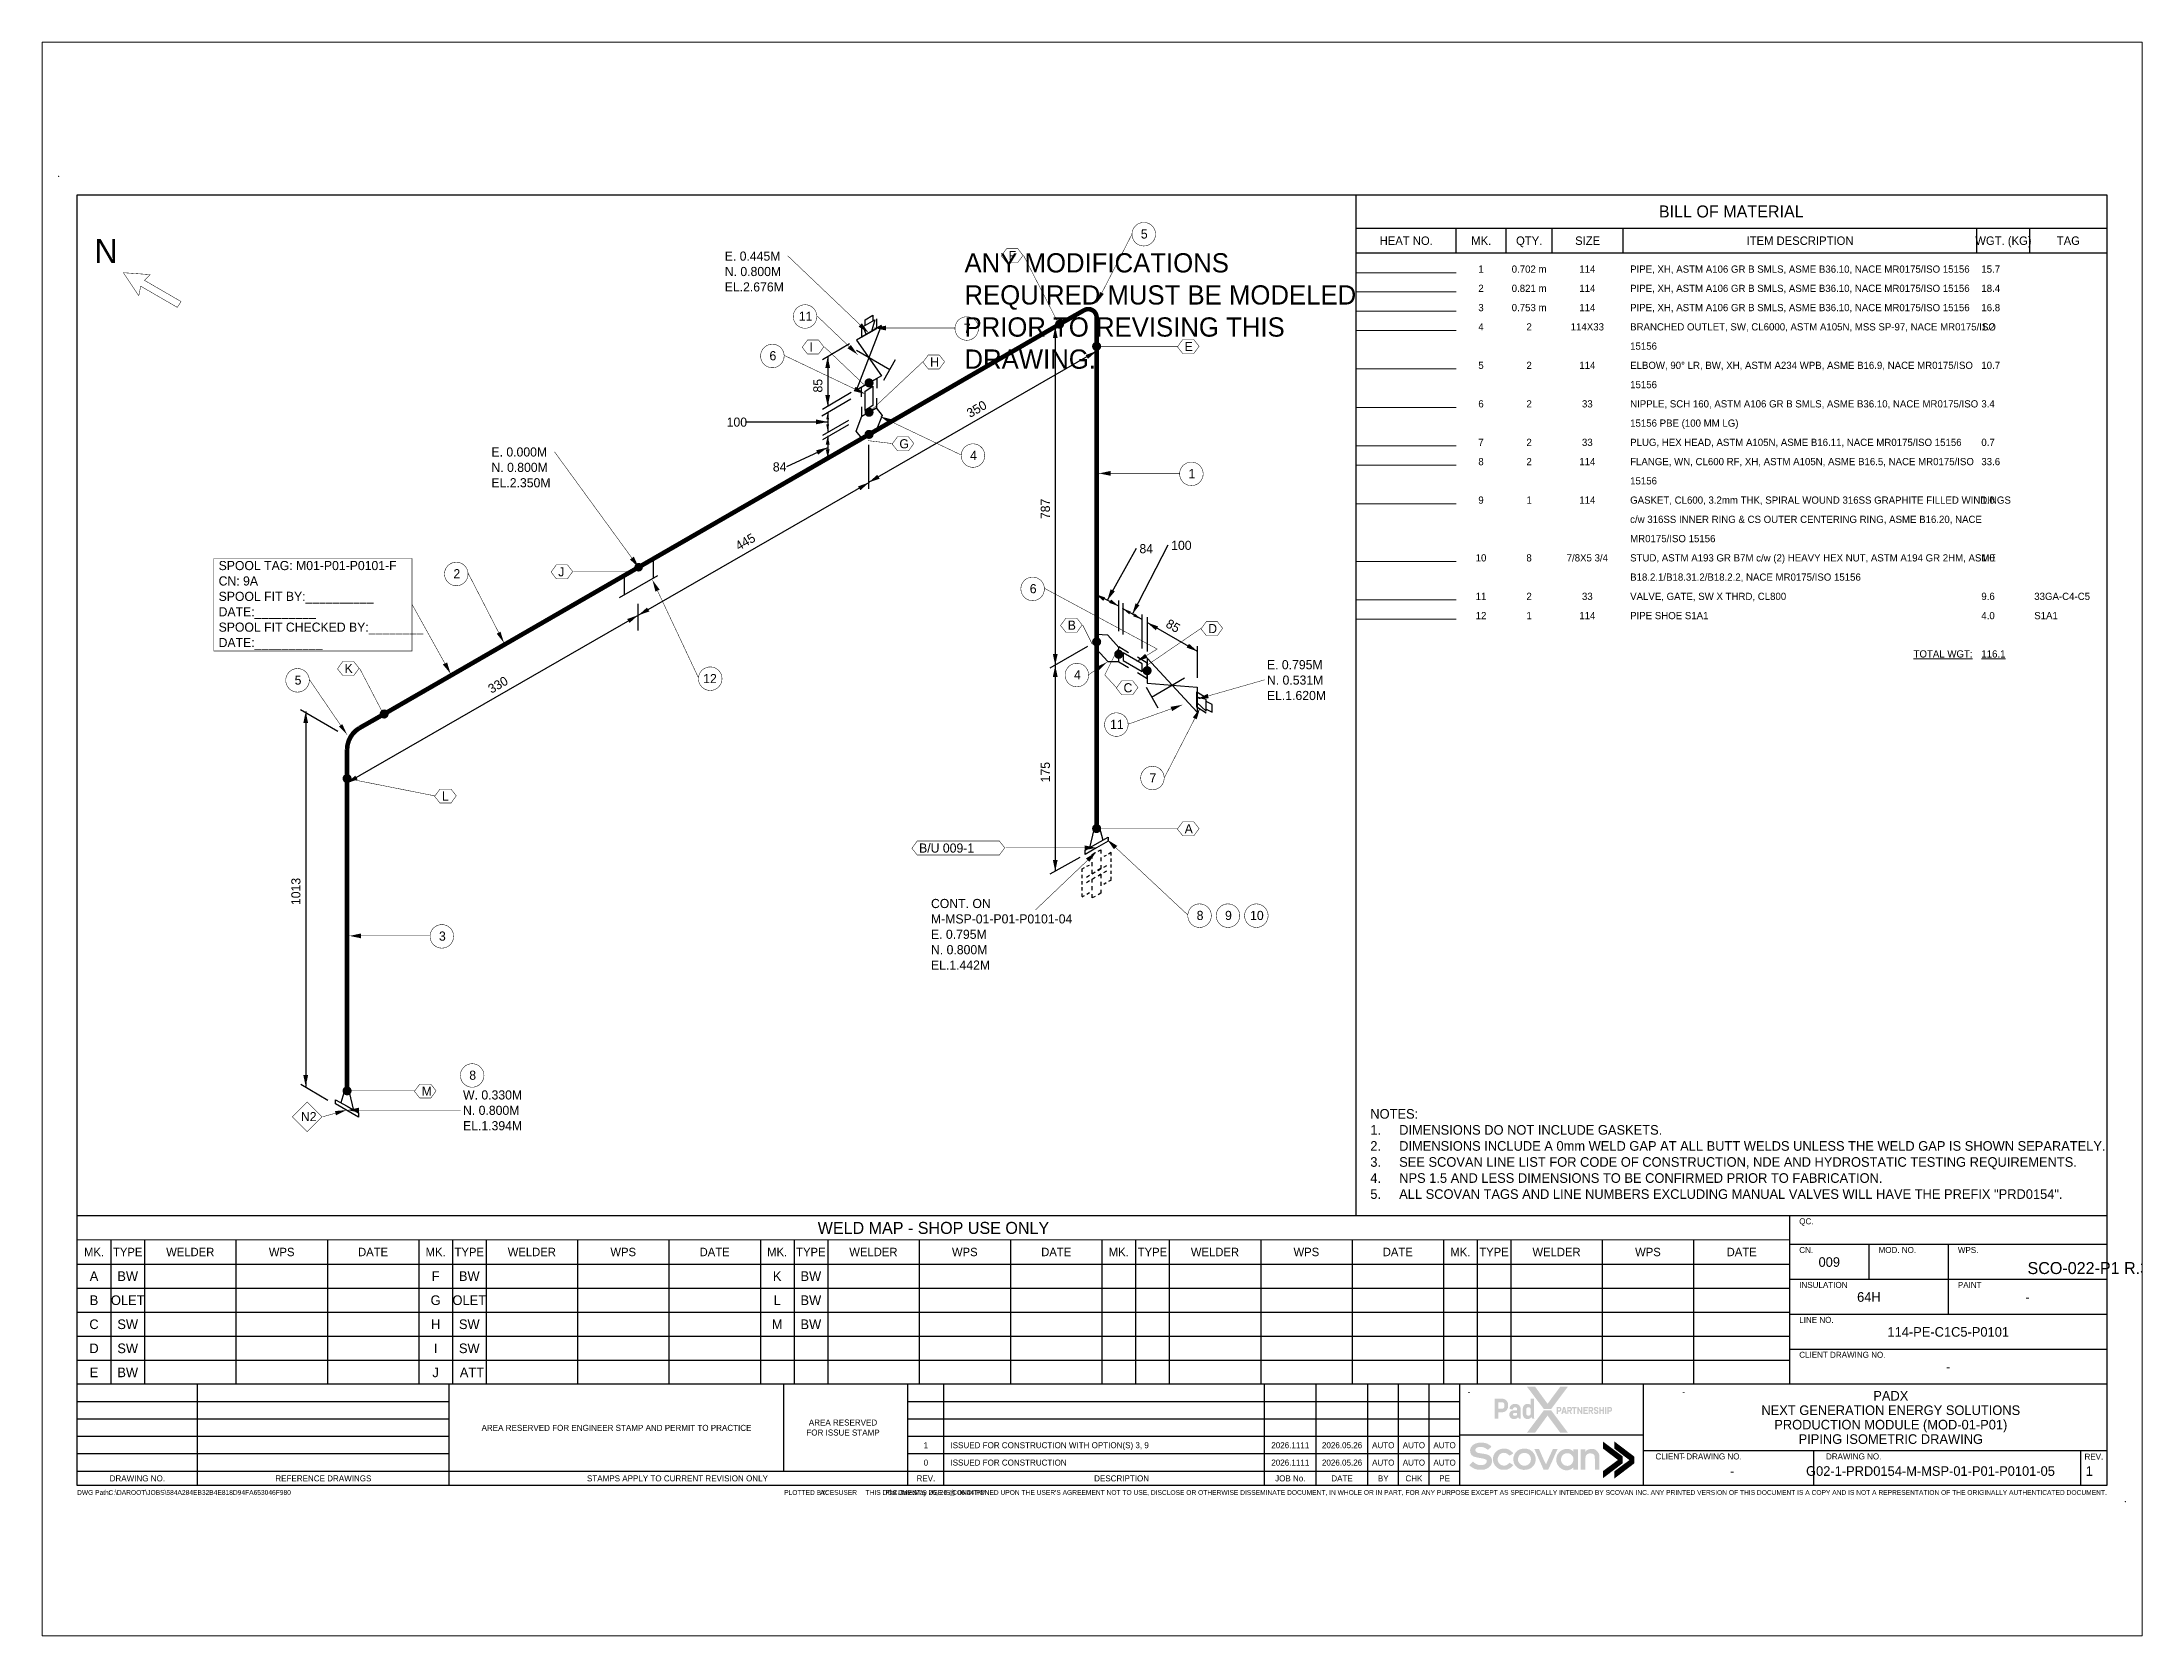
# Paper-space layout 'Layout1' of a CAD drawing. Extents: x 26 to 231, y 20 to 176.
# The model-space entities are those that its viewports show. They can reach past a viewport. Long polylines and large blocks are cut down to what shows.
import ezdxf
from ezdxf.enums import TextEntityAlignment as Align

# ---------------------------------------------------------------- set-up
doc = ezdxf.new("R2018")
doc.units = 0
doc.header["$LTSCALE"] = 10
doc.layers.get('0').update_dxf_attribs({"lineweight": 0})
doc.layers.get('DEFPOINTS').update_dxf_attribs({"color": 9})
for name, color, linetype in [('BOM', 7, 'Continuous'), ('DIMENSION', 40, 'Continuous'), ('INTERNAL', 3, 'Continuous'), ('PIPE', 7, 'Continuous'), ('Text1', 7, 'Continuous'), ('TEXT2', 3, 'Continuous'), ('Title Block', 255, 'Continuous'), ('TITLE BLOCK-TEXT', 12, 'Continuous'), ('WELDS', 7, 'Continuous')]:
    doc.layers.add(name, color=color, linetype=linetype)
doc.layers.add('QC', color=9, linetype='Continuous', plot=False)
doc.styles.add('framdcn', font='', dxfattribs={"height": 2.5})
doc.styles.add('HmNote', font='hm.shx')
doc.styles.add('Scovan Standard', font='', dxfattribs={"height": 2.5})
doc.styles.get("Standard").update_dxf_attribs({"font": ''})
doc.styles.get('framdcn').set_extended_font_data('Franklin Gothic Medium Cond')
doc.styles.get('Scovan Standard').set_extended_font_data('Franklin Gothic Medium Cond')
doc.styles.get('Standard').set_extended_font_data('Franklin Gothic Medium Cond')

psp = doc.layouts.get("Layout1")

msp = doc.modelspace()

# ---------------------------------------------------------------- texts
at = {"style": 'framdcn'}
msp.add_text('%%UTOTAL WGT:', height=1.5, dxfattribs=at).set_placement((393.97, 172.04), align=Align.RIGHT)
msp.add_text('%%UTOTAL WGT:', height=1.5, dxfattribs=at).set_placement((393.97, 172.04), align=Align.RIGHT)
msp.add_text('%%U116.1', height=1.5, dxfattribs=at).set_placement((395.8, 172.04))
msp.add_text('%%U116.1', height=1.5, dxfattribs=at).set_placement((395.8, 172.04))
msp.add_text('ATT', height=2, dxfattribs=at).set_placement((82.06, 22.5), align=Align.CENTER)
at = {"layer": 'BOM', "style": 'framdcn'}
for s, p in [('1', (291.8, 252)), ('0.702 m', (301.8, 252)), ('114', (313.9, 252)), ('2', (291.8, 248)), ('0.821 m', (301.8, 248)), ('114', (313.9, 248)), ('3', (291.8, 244)), ('0.753 m', (301.8, 244)), ('114', (313.9, 244)), ('4', (291.8, 240)), ('2', (301.8, 240)), ('114X33', (313.9, 240)), ('5', (291.8, 232)), ('2', (301.8, 232)), ('114', (313.9, 232)), ('6', (291.8, 224)), ('2', (301.8, 224)), ('33', (313.9, 224)), ('7', (291.8, 216)), ('2', (301.8, 216)), ('33', (313.9, 216)), ('8', (291.8, 212)), ('2', (301.8, 212)), ('114', (313.9, 212)), ('9', (291.8, 204)), ('1', (301.8, 204)), ('114', (313.9, 204)), ('10', (291.8, 192)), ('8', (301.8, 192)), ('7/8X5 3/4', (313.9, 192)), ('11', (291.8, 184)), ('2', (301.8, 184)), ('33', (313.9, 184)), ('12', (291.8, 180)), ('1', (301.8, 180)), ('114', (313.9, 180))]:
    msp.add_text(s, height=1.5, dxfattribs=at).set_placement(p, align=Align.CENTER)
for s, p in [('PIPE, XH, ASTM A106 GR B SMLS, ASME B36.10, NACE MR0175/ISO 15156', (322.8, 252)), ('15.7', (395.8, 252)), ('PIPE, XH, ASTM A106 GR B SMLS, ASME B36.10, NACE MR0175/ISO 15156', (322.8, 248)), ('18.4', (395.8, 248)), ('PIPE, XH, ASTM A106 GR B SMLS, ASME B36.10, NACE MR0175/ISO 15156', (322.8, 244)), ('16.8', (395.8, 244)), ('BRANCHED OUTLET, SW, CL6000, ASTM A105N, MSS SP-97, NACE MR0175/ISO', (322.8, 240)), ('1.2', (395.8, 240)), ('15156', (322.8, 236)), ('ELBOW, 90° LR, BW, XH, ASTM A234 WPB, ASME B16.9, NACE MR0175/ISO', (322.8, 232)), ('10.7', (395.8, 232)), ('15156', (322.8, 228)), ('NIPPLE, SCH 160, ASTM A106 GR B SMLS, ASME B36.10, NACE MR0175/ISO', (322.8, 224)), ('3.4', (395.8, 224)), ('15156 PBE (100 MM LG)', (322.8, 220)), ('PLUG, HEX HEAD, ASTM A105N, ASME B16.11, NACE MR0175/ISO 15156', (322.8, 216)), ('0.7', (395.8, 216)), ('FLANGE, WN, CL600 RF, XH, ASTM A105N, ASME B16.5, NACE MR0175/ISO', (322.8, 212)), ('33.6', (395.8, 212)), ('GASKET, CL600, 3.2mm THK, SPIRAL WOUND 316SS GRAPHITE FILLED WINDINGS', (322.8, 204)), ('15156', (322.8, 208)), ('1.0', (395.8, 204)), ('c/w 316SS INNER RING & CS OUTER CENTERING RING, ASME B16.20, NACE', (322.8, 200)), ('MR0175/ISO 15156', (322.8, 196)), ('STUD, ASTM A193 GR B7M c/w (2) HEAVY HEX NUT, ASTM A194 GR 2HM, ASME', (322.8, 192)), ('1.0', (395.8, 192)), ('B18.2.1/B18.31.2/B18.2.2, NACE MR0175/ISO 15156', (322.8, 188)), ('VALVE, GATE, SW X THRD, CL800', (322.8, 184)), ('9.6', (395.8, 184)), ('33GA-C4-C5', (406.8, 184)), ('PIPE SHOE S1A1', (322.8, 180)), ('4.0', (395.8, 180)), ('S1A1', (406.8, 180))]:
    msp.add_text(s, height=1.5, dxfattribs=at).set_placement(p)
at = {"layer": 'BOM', "color": 0, "style": 'framdcn'}
for s, p in [('A', (3.5, 42.5)), ('BW', (10.5, 42.5)), ('F', (74.5, 42.5)), ('BW', (81.5, 42.5)), ('K', (145.5, 42.5)), ('BW', (152.5, 42.5)), ('B', (3.5, 37.5)), ('OLET', (10.5, 37.5)), ('G', (74.5, 37.5)), ('OLET', (81.5, 37.5)), ('L', (145.5, 37.5)), ('BW', (152.5, 37.5)), ('C', (3.5, 32.5)), ('SW', (10.5, 32.5)), ('H', (74.5, 32.5)), ('SW', (81.5, 32.5)), ('M', (145.5, 32.5)), ('BW', (152.5, 32.5)), ('D', (3.5, 27.5)), ('SW', (10.5, 27.5)), ('I', (74.5, 27.5)), ('SW', (81.5, 27.5)), ('E', (3.5, 22.5)), ('BW', (10.5, 22.5)), ('J', (74.5, 22.5))]:
    msp.add_text(s, height=2, dxfattribs=at).set_placement(p, align=Align.CENTER)
at = {"layer": 'DIMENSION', "style": 'framdcn'}
for s, rotation, p in [('85', 90, (154.9, 227.1)), ('350', 30, (185.6, 221.8)), ('787', 90, (202.2, 200.8)), ('445', 30, (137.51, 194.21)), ('85', -30, (226.1, 178.5)), ('330', 30, (86.1, 164.5)), ('175', 90, (202.2, 146.1)), ('1013', 90, (46.4, 120.6))]:
    msp.add_text(s, height=1.9, rotation=rotation, dxfattribs=at).set_placement(p)
for s, p in [('100', (135, 220)), ('84', (144.6, 210.7)), ('84', (220.8, 193.7)), ('100', (227.4, 194.4))]:
    msp.add_text(s, height=1.9, dxfattribs=at).set_placement(p)
at = {"layer": 'INTERNAL', "style": 'framdcn'}
msp.add_text('B/U 009-1', height=1.9, dxfattribs=at).set_placement((175, 131.5))
at = {"layer": 'Text1', "insert": (268.79, 78.22), "char_height": 2, "width": 146.6752, "attachment_point": 1, "style": 'Scovan Standard'}
msp.add_mtext('NOTES: \\P\\pxi-3,l3,t3;1.^IDIMENSIONS DO NOT INCLUDE GASKETS.\\P2.^IDIMENSIONS INCLUDE A 0mm WELD GAP AT ALL BUTT WELDS UNLESS THE WELD GAP IS SHOWN SEPARATELY.\\P3.^ISEE SCOVAN LINE LIST FOR CODE OF CONSTRUCTION, NDE AND HYDROSTATIC TESTING REQUIREMENTS.\\P4.^INPS 1.5 AND LESS DIMENSIONS TO BE CONFIRMED PRIOR TO FABRICATION.\\P5.^IALL SCOVAN TAGS AND LINE NUMBERS EXCLUDING MANUAL VALVES WILL HAVE THE PREFIX "PRD0154".', dxfattribs=at)
at = {"layer": 'TEXT2', "style": 'framdcn'}
for s, height, p in [('N', 5, (3.6, 254)), ('5', 1.9, (221.1, 259.1)), ('F', 1.9, (193.6, 254.6)), ('11', 1.9, (150, 242)), ('7', 1.9, (184.3, 239.5)), ('6', 1.9, (143.9, 233.8)), ('I', 1.9, (152.2, 235.6)), ('E', 1.9, (230.2, 235.7)), ('H', 1.9, (177.3, 232.5)), ('G', 1.9, (170.9, 215.5)), ('4', 1.9, (185.6, 213.1)), ('1', 1.9, (231, 209.3)), ('SPOOL TAG: M01-P01-P0101-F', 1.9, (29.4, 190.2)), ('CN: 9A', 1.9, (29.4, 187)), ('2', 1.9, (78.2, 188.5)), ('J', 1.9, (100, 188.9)), ('SPOOL FIT BY:__________', 1.9, (29.4, 183.8)), ('6', 1.9, (198, 185.4)), ('SPOOL FIT CHECKED BY:________', 1.9, (29.4, 177.4)), ('DATE:_________', 1.9, (29.4, 180.6)), ('B', 1.9, (205.9, 177.8)), ('D', 1.9, (235.1, 177.1)), ('DATE:__________', 1.9, (29.4, 174.2)), ('K', 1.9, (55.6, 168.8)), ('5', 1.9, (45.2, 166.4)), ('12', 1.9, (130.12, 166.71)), ('4', 1.9, (207.2, 167.5)), ('C', 1.9, (217.5, 164.8)), ('11', 1.9, (214.7, 157.2)), ('L', 1.9, (75.8, 142.3)), ('7', 1.9, (222.9, 146.1)), ('A', 1.9, (230.2, 135.5)), ('CONT. ON', 1.9, (177.47, 119.98)), ('M-MSP-01-P01-P0101-04', 1.9, (177.47, 116.78)), ('8', 1.9, (232.7, 117.5)), ('9', 1.9, (238.6, 117.5)), ('10', 1.9, (243.8, 117.5)), ('3', 1.9, (75.2, 113.2)), ('8', 1.9, (81.5, 84.3)), ('M', 1.9, (71.6, 81)), ('N2', 1.9, (46.5, 75.7))]:
    msp.add_text(s, height=height, dxfattribs=at).set_placement(p)

# ---------------------------------------------------------------- blocks, each defined once
blk = doc.blocks.new('block1')
at = {"layer": 'TEXT2'}
blk.add_hatch(color=256, dxfattribs=at).paths.add_polyline_path([(0, 0), (-1.4, -2), (-2.1, -1.3)])
at = {"layer": 'TEXT2', "linetype": 'ByBlock', "const_width": 0.1, "flags": 128}
blk.add_lwpolyline([(-12.6, -12), (0, 0)], dxfattribs=at)
blk = doc.blocks.new('block2')
at = {"layer": 'TEXT2', "style": 'framdcn'}
for s, p in [('E. 0.795M', (0, 0)), ('N. 0.800M', (0, -3.2)), ('EL.1.442M', (0, -6.4))]:
    blk.add_text(s, height=1.9, dxfattribs=at).set_placement(p)
blk = doc.blocks.new('block3')
at = {"layer": 'TEXT2'}
blk.add_hatch(color=256, dxfattribs=at).paths.add_polyline_path([(0, 0), (-2.4, -0.5), (-2.4, 0.5)])
at = {"layer": 'TEXT2', "linetype": 'ByBlock', "const_width": 0.1, "flags": 128}
blk.add_lwpolyline([(-18.8, 0), (0, 0)], dxfattribs=at)
blk = doc.blocks.new('block4')
at = {"layer": 'TEXT2'}
blk.add_hatch(color=256, dxfattribs=at).paths.add_polyline_path([(0, 0), (2.1, -1.3), (1.4, -2)])
at = {"layer": 'TEXT2', "linetype": 'ByBlock', "const_width": 0.1, "flags": 128}
blk.add_lwpolyline([(16.8, -15.7), (0, 0)], dxfattribs=at)
blk = doc.blocks.new('block5')
at = {"layer": 'TEXT2'}
blk.add_hatch(color=256, dxfattribs=at).paths.add_polyline_path([(0, 0), (-1.7, -1.7), (-2.2, -1)])
at = {"layer": 'TEXT2', "linetype": 'ByBlock', "const_width": 0.1, "flags": 128}
blk.add_lwpolyline([(-3.8, -2.6), (0, 0)], dxfattribs=at)
blk = doc.blocks.new('block6')
at = {"layer": 'TEXT2'}
blk.add_hatch(color=256, dxfattribs=at).paths.add_polyline_path([(0, 0), (1.8, 1.6), (2.3, 0.8)])
at = {"layer": 'TEXT2', "linetype": 'ByBlock', "const_width": 0.1, "flags": 128}
blk.add_lwpolyline([(4.3, 2.6), (0, 0)], dxfattribs=at)
blk = doc.blocks.new('block7')
at = {"layer": 'TEXT2'}
blk.add_hatch(color=256, dxfattribs=at).paths.add_polyline_path([(0, 0), (-2.1, -1.3), (-2.4, -0.4)])
at = {"layer": 'TEXT2', "linetype": 'ByBlock', "const_width": 0.1, "flags": 128}
blk.add_lwpolyline([(-11.2, -4), (0, 0)], dxfattribs=at)
blk = doc.blocks.new('block8')
at = {"layer": 'TEXT2'}
blk.add_hatch(color=256, dxfattribs=at).paths.add_polyline_path([(0, 0), (2.2, 1.1), (2.4, 0.2)])
at = {"layer": 'TEXT2', "linetype": 'ByBlock', "const_width": 0.1, "flags": 128}
blk.add_lwpolyline([(14, 4), (0, 0)], dxfattribs=at)
blk = doc.blocks.new('block9')
at = {"layer": 'TEXT2', "style": 'framdcn'}
for s, p in [('E. 0.795M', (0, 0)), ('N. 0.531M', (0, -3.2)), ('EL.1.620M', (0, -6.4))]:
    blk.add_text(s, height=1.9, dxfattribs=at).set_placement(p)
blk = doc.blocks.new('block10')
at = {"layer": 'TEXT2'}
blk.add_hatch(color=256, dxfattribs=at).paths.add_polyline_path([(0, 0), (-0.7, -2.3), (-1.5, -1.9)])
at = {"layer": 'TEXT2', "linetype": 'ByBlock', "const_width": 0.1, "flags": 128}
blk.add_lwpolyline([(-7.4, -14.4), (0, 0)], dxfattribs=at)
blk = doc.blocks.new('block11')
at = {"layer": 'TEXT2'}
blk.add_hatch(color=256, dxfattribs=at).paths.add_polyline_path([(0, 0), (2.4, 0.5), (2.4, -0.5)])
at = {"layer": 'TEXT2', "linetype": 'ByBlock', "const_width": 0.1, "flags": 128}
blk.add_lwpolyline([(16.8, 0), (0, 0)], dxfattribs=at)
blk = doc.blocks.new('block12')
at = {"layer": 'TEXT2'}
blk.add_hatch(color=256, dxfattribs=at).paths.add_polyline_path([(0, 0), (0.7, 2.3), (1.5, 1.9)])
at = {"layer": 'TEXT2', "linetype": 'ByBlock', "const_width": 0.1, "flags": 128}
blk.add_lwpolyline([(7.4, 14.4), (0, 0)], dxfattribs=at)
blk = doc.blocks.new('block13')
at = {"layer": 'TEXT2'}
blk.add_hatch(color=256, dxfattribs=at).paths.add_polyline_path([(0, 0), (2.4, -0.6), (2, -1.5)])
at = {"layer": 'TEXT2', "linetype": 'ByBlock', "const_width": 0.1, "flags": 128}
blk.add_lwpolyline([(16.8, -8), (0, 0)], dxfattribs=at)
blk = doc.blocks.new('block14')
at = {"layer": 'TEXT2'}
blk.add_hatch(color=256, dxfattribs=at).paths.add_polyline_path([(0, 0), (-2.4, 0.6), (-2, 1.5)])
at = {"layer": 'TEXT2', "linetype": 'ByBlock', "const_width": 0.1, "flags": 128}
blk.add_lwpolyline([(-16.8, 8), (0, 0)], dxfattribs=at)
blk = doc.blocks.new('block15')
at = {"layer": 'TEXT2'}
blk.add_hatch(color=256, dxfattribs=at).paths.add_polyline_path([(0, 0), (-2.1, 1.3), (-1.4, 2)])
at = {"layer": 'TEXT2', "linetype": 'ByBlock', "const_width": 0.1, "flags": 128}
blk.add_lwpolyline([(-8.4, 8), (0, 0)], dxfattribs=at)
blk = doc.blocks.new('block16')
at = {"layer": 'TEXT2'}
blk.add_hatch(color=256, dxfattribs=at).paths.add_polyline_path([(0, 0), (-2.1, 1.3), (-1.4, 2)])
at = {"layer": 'TEXT2', "linetype": 'ByBlock', "const_width": 0.1, "flags": 128}
blk.add_lwpolyline([(-16.8, 15.999), (0, 0)], dxfattribs=at)
blk = doc.blocks.new('block17')
at = {"layer": 'TEXT2', "style": 'framdcn'}
for s, p in [('E. 0.445M', (0, 0)), ('N. 0.800M', (0, -3.2)), ('EL.2.676M', (0, -6.4))]:
    blk.add_text(s, height=1.9, dxfattribs=at).set_placement(p)
blk = doc.blocks.new('block18')
at = {"layer": 'TEXT2'}
blk.add_hatch(color=256, dxfattribs=at).paths.add_polyline_path([(0, 0), (2.4, 0.5), (2.4, -0.5)])
at = {"layer": 'TEXT2', "linetype": 'ByBlock', "const_width": 0.1, "flags": 128}
blk.add_lwpolyline([(16.8, 0), (0, 0)], dxfattribs=at)
blk = doc.blocks.new('block19')
at = {"layer": 'TEXT2'}
blk.add_hatch(color=256, dxfattribs=at).paths.add_polyline_path([(0, 0), (-1.8, 1.6), (-1, 2.2)])
at = {"layer": 'TEXT2', "linetype": 'ByBlock', "const_width": 0.1, "flags": 128}
blk.add_lwpolyline([(-17.5, 24), (0, 0)], dxfattribs=at)
blk = doc.blocks.new('block20')
at = {"layer": 'TEXT2', "style": 'framdcn'}
for s, p in [('E. 0.000M', (0, 0)), ('N. 0.800M', (0, -3.2)), ('EL.2.350M', (0, -6.4))]:
    blk.add_text(s, height=1.9, dxfattribs=at).set_placement(p)
blk = doc.blocks.new('block21')
at = {"layer": 'TEXT2'}
blk.add_hatch(color=256, dxfattribs=at).paths.add_polyline_path([(0, 0), (1.5, -2), (0.6, -2.4)])
at = {"layer": 'TEXT2', "linetype": 'ByBlock', "const_width": 0.1, "flags": 128}
blk.add_lwpolyline([(9.6, -20.4), (0, 0)], dxfattribs=at)
blk = doc.blocks.new('block22')
at = {"layer": 'TEXT2'}
blk.add_hatch(color=256, dxfattribs=at).paths.add_polyline_path([(0, 0), (-1.5, 1.9), (-0.7, 2.3)])
at = {"layer": 'TEXT2', "linetype": 'ByBlock', "const_width": 0.1, "flags": 128}
blk.add_lwpolyline([(-7.4, 14.4), (0, 0)], dxfattribs=at)
blk = doc.blocks.new('block23')
at = {"layer": 'TEXT2'}
blk.add_hatch(color=256, dxfattribs=at).paths.add_polyline_path([(0, 0), (-1.7, 1.7), (-1, 2.2)])
at = {"layer": 'TEXT2', "linetype": 'ByBlock', "const_width": 0.1, "flags": 128}
blk.add_lwpolyline([(-7.8, 11.4), (0, 0)], dxfattribs=at)
blk = doc.blocks.new('block24')
at = {"layer": 'TEXT2'}
blk.add_hatch(color=256, dxfattribs=at).paths.add_polyline_path([(0, 0), (2.4, 0.5), (2.4, -0.5)])
at = {"layer": 'TEXT2', "linetype": 'ByBlock', "const_width": 0.1, "flags": 128}
blk.add_lwpolyline([(16.8, 0), (0, 0)], dxfattribs=at)
blk = doc.blocks.new('block25')
at = {"layer": 'TEXT2'}
blk.add_hatch(color=256, dxfattribs=at).paths.add_polyline_path([(0, 0), (2.4, 0.5), (2.4, -0.5)])
at = {"layer": 'TEXT2', "linetype": 'ByBlock', "const_width": 0.1, "flags": 128}
blk.add_lwpolyline([(23.5, 0), (0, 0)], dxfattribs=at)
blk = doc.blocks.new('block26')
at = {"layer": 'TEXT2', "style": 'framdcn'}
for s, p in [('W. 0.330M', (0, 0)), ('N. 0.800M', (0, -3.2)), ('EL.1.394M', (0, -6.4))]:
    blk.add_text(s, height=1.9, dxfattribs=at).set_placement(p)
blk = doc.blocks.new('block27')
at = {"layer": 'TEXT2'}
blk.add_hatch(color=256, dxfattribs=at).paths.add_polyline_path([(0, 0), (-2.2, -1.1), (-2.4, -0.2)])
at = {"layer": 'TEXT2', "linetype": 'ByBlock', "const_width": 0.1, "flags": 128}
blk.add_lwpolyline([(-5, -1.4), (0, 0)], dxfattribs=at)
blk = doc.blocks.new('block28')
at = {"layer": 'PIPE', "linetype": 'ByBlock', "flags": 128}
for points in [[(-0.5, 3.8), (0.5, 4.4)], [(0.5, 4.4), (1.3, 1.6)], [(-2.4, -0.5), (2.4, 2.2)], [(0, 0), (-2.4, -1.4)], [(-1.4, 0), (-0.5, 3.8)], [(2.4, 1.4), (0, 0)], [(2.4, 2.2), (2.4, 1.4)], [(-2.4, -1.4), (-2.4, -0.5)]]:
    blk.add_lwpolyline(points, dxfattribs=at)
at = {"flags": 1}
for tag in ['Tag', 'UCI', 'Pipe Ref', 'Description', 'Key']:
    blk.add_attdef(tag, (0, 0), '', height=1, dxfattribs=at)
blk = doc.blocks.new('block29')
at = {"layer": 'PIPE', "linetype": 'ByBlock', "const_width": 0.95, "flags": 128}
blk.add_lwpolyline([(0, 38.8), (0, 0)], dxfattribs=at)
at = {"flags": 1}
for tag in ['Tag', 'UCI', 'Pipe Ref', 'Description', 'Key']:
    blk.add_attdef(tag, (0, 0), '', height=1, dxfattribs=at)
blk = doc.blocks.new('block30')
at = {"layer": 'PIPE', "linetype": 'ByBlock', "flags": 128}
for points in [[(0, 1.5), (0, 0)], [(2.3, 1.4), (0, 1.5)], [(0, 0), (0, -1.5)], [(4.6, -1.2), (2.3, 1.4)], [(0, -1.5), (2.3, -4.1)], [(2.3, -4.1), (4.6, -4.1)], [(4.6, -1), (6.6, -2.2)], [(4.6, -4.2), (4.6, -1)], [(4.6, -4.1), (4.6, -1.2)], [(6.6, -5.4), (4.6, -4.2)]]:
    blk.add_lwpolyline(points, dxfattribs=at)
at = {"flags": 1}
for tag in ['Tag', 'UCI', 'Pipe Ref', 'Description', 'Key']:
    blk.add_attdef(tag, (0, 0), '', height=1, dxfattribs=at)
blk = doc.blocks.new('block31')
at = {"layer": 'PIPE', "linetype": 'ByBlock', "flags": 128}
for points in [[(0, 0.8), (0, 0)], [(4, -1.5), (0, 0.8)], [(0, 0), (0, -0.8)], [(0, -0.8), (4, -3.1)], [(4, -3.1), (4, -1.5)]]:
    blk.add_lwpolyline(points, dxfattribs=at)
at = {"flags": 1}
for tag in ['Tag', 'UCI', 'Pipe Ref', 'Description', 'Key']:
    blk.add_attdef(tag, (0, 0), '', height=1, dxfattribs=at)
blk = doc.blocks.new('block32')
at = {"layer": 'PIPE', "linetype": 'ByBlock', "flags": 128}
for points in [[(2, -1.2), (0, 0)], [(0, -3.2), (2, -4.4)], [(2, -0.2), (2, -2.8)], [(12.4, -11.4), (2, -0.2)], [(2, -4.4), (2, -1.2)], [(2, -2.8), (2, -5.4)], [(2.9, -8.3), (9.8, -4.3)], [(1.8, -6.2), (4.2, -10.5)], [(2, -5.4), (12.4, -6.2)], [(12.3, -7.2), (14.3, -8.4)], [(12.3, -10.4), (12.3, -7.2)], [(12.4, -6.2), (12.4, -11.4)], [(14.3, -11.6), (12.3, -10.4)]]:
    blk.add_lwpolyline(points, dxfattribs=at)
at = {"flags": 1}
for tag in ['Tag', 'UCI', 'Pipe Ref', 'Description', 'Key']:
    blk.add_attdef(tag, (0, 0), '', height=1, dxfattribs=at)
blk = doc.blocks.new('block33')
at = {"layer": 'PIPE', "linetype": 'ByBlock', "flags": 128}
for points in [[(0, 0.5), (0, 0)], [(2, 0), (0, 0.5)], [(0, 0), (0, -0.6)], [(2, -2.4), (2, 0)], [(0, -0.6), (2, -2.4)], [(3.2, -1), (2, -0.4)], [(2, -2), (3.2, -2.6)], [(3.2, -2.6), (3.2, -1)]]:
    blk.add_lwpolyline(points, dxfattribs=at)
at = {"flags": 1}
for tag in ['Tag', 'UCI', 'Pipe Ref', 'Description', 'Key']:
    blk.add_attdef(tag, (0, 0), '', height=1, dxfattribs=at)
blk = doc.blocks.new('block34')
at = {"layer": 'PIPE', "linetype": 'ByBlock', "const_width": 0.95, "flags": 128}
blk.add_lwpolyline([(0, 61.4), (0, 0)], dxfattribs=at)
at = {"flags": 1}
for tag in ['Tag', 'UCI', 'Pipe Ref', 'Description', 'Key']:
    blk.add_attdef(tag, (0, 0), '', height=1, dxfattribs=at)
blk = doc.blocks.new('block35')
at = {"layer": 'PIPE', "linetype": 'ByBlock', "const_width": 0.95, "flags": 128}
for points in [[(-5.97, -1.4), (-0.87, 1.5)], [(-0.87, 1.5), (-0.59, 1.63), (-0.3, 1.71), (0, 1.73), (0.3, 1.71), (0.59, 1.63), (0.87, 1.5), (1.11, 1.33), (1.33, 1.11), (1.5, 0.87), (1.63, 0.59), (1.71, 0.3), (1.73, 0)], [(1.73, 0), (1.73, -6)]]:
    blk.add_lwpolyline(points, dxfattribs=at)
at = {"flags": 1}
for tag in ['Tag', 'UCI', 'Pipe Ref', 'Description', 'Key']:
    blk.add_attdef(tag, (0, 0), '', height=1, dxfattribs=at)
blk = doc.blocks.new('block36')
at = {"layer": 'PIPE', "linetype": 'ByBlock', "const_width": 0.95, "flags": 128}
blk.add_lwpolyline([(-39.6, -22.9), (0, 0)], dxfattribs=at)
at = {"flags": 1}
for tag in ['Tag', 'UCI', 'Pipe Ref', 'Description', 'Key']:
    blk.add_attdef(tag, (0, 0), '', height=1, dxfattribs=at)
blk = doc.blocks.new('block37')
at = {"layer": 'PIPE', "linetype": 'ByBlock', "flags": 128}
for points in [[(-1.6, 5.7), (-1.6, 3.7)], [(-1.6, 3.7), (1.6, 5.5)], [(-1.5, 3.8), (1.5, 5.5)], [(1.5, 5.5), (2.7, 3.9)], [(1.6, 5.5), (1.6, 7.5)], [(-2.7, 0.7), (-1.5, 3.8)], [(-1.5, -0.8), (-2.7, 0.7)], [(0, 0), (-1.5, -0.8)], [(1.5, 0.8), (0, 0)], [(2.7, 3.9), (1.5, 0.8)]]:
    blk.add_lwpolyline(points, dxfattribs=at)
at = {"flags": 1}
for tag in ['Tag', 'UCI', 'Pipe Ref', 'Description', 'Key']:
    blk.add_attdef(tag, (0, 0), '', height=1, dxfattribs=at)
blk = doc.blocks.new('block38')
at = {"layer": 'PIPE', "linetype": 'ByBlock', "flags": 128}
for points in [[(-0.8, 3.5), (0.8, 4.5)], [(0.8, 4.5), (0.8, 0.5)], [(-0.8, -0.5), (-0.8, 3.5)], [(0, 0), (-0.8, -0.5)], [(0.8, 0.5), (0, 0)]]:
    blk.add_lwpolyline(points, dxfattribs=at)
at = {"flags": 1}
for tag in ['Tag', 'UCI', 'Pipe Ref', 'Description', 'Key']:
    blk.add_attdef(tag, (0, 0), '', height=1, dxfattribs=at)
blk = doc.blocks.new('block39')
at = {"layer": 'PIPE', "linetype": 'ByBlock', "flags": 128}
for points in [[(0, 12.4), (0, 14.4)], [(1, 13), (-4.2, 10)], [(-4.2, -0.4), (1, 13)], [(-4.2, 10), (1, 2.6)], [(-3.2, 12.6), (-3.2, 10.6)], [(-3.2, 10.6), (0, 12.4)], [(2.7, 3.8), (-4.2, 7.8)], [(3.8, 5.9), (1.4, 1.6)], [(-1.6, 1.1), (-4.2, -0.4)], [(-3.2, 0.2), (0, 2)], [(-3.2, -1.8), (-3.2, 0.2)], [(1, 2.6), (-1.6, 1.1)], [(0, 2), (0, 0)]]:
    blk.add_lwpolyline(points, dxfattribs=at)
at = {"flags": 1}
for tag in ['Tag', 'UCI', 'Pipe Ref', 'Description', 'Key']:
    blk.add_attdef(tag, (0, 0), '', height=1, dxfattribs=at)
blk = doc.blocks.new('block40')
at = {"layer": 'PIPE', "linetype": 'ByBlock', "flags": 128}
for points in [[(-1.2, 1.3), (1.2, 2.7)], [(-0.6, -0.3), (-1.2, 1.3)], [(-0.8, 2.7), (0.8, 3.7)], [(-0.8, 1.5), (-0.8, 2.7)], [(0, 0), (-0.6, -0.3)], [(0.5, 0.3), (0, 0)], [(1.2, 2.7), (0.5, 0.3)], [(0.8, 3.7), (0.8, 2.5)]]:
    blk.add_lwpolyline(points, dxfattribs=at)
at = {"flags": 1}
for tag in ['Tag', 'UCI', 'Pipe Ref', 'Description', 'Key']:
    blk.add_attdef(tag, (0, 0), '', height=1, dxfattribs=at)
blk = doc.blocks.new('block41')
at = {"layer": 'PIPE', "linetype": 'ByBlock', "const_width": 0.95, "flags": 128}
for points in [[(-47.9, -27.6), (0, 0)], [(-100.8, -58.1), (-47.9, -27.6)]]:
    blk.add_lwpolyline(points, dxfattribs=at)
at = {"flags": 1}
for tag in ['Tag', 'UCI', 'Pipe Ref', 'Description', 'Key']:
    blk.add_attdef(tag, (0, 0), '', height=1, dxfattribs=at)
blk = doc.blocks.new('block42')
at = {"layer": 'PIPE', "linetype": 'ByBlock', "flags": 128}
for points in [[(-8, -4.6), (0, 0)], [(-7, 0), (-7, -4)], [(-1, 3.5), (-1, -0.5)]]:
    blk.add_lwpolyline(points, dxfattribs=at)
at = {"flags": 1}
for tag in ['Tag', 'UCI', 'Pipe Ref', 'Description', 'Key']:
    blk.add_attdef(tag, (0, 0), '', height=1, dxfattribs=at)
blk = doc.blocks.new('block43')
at = {"layer": 'PIPE', "linetype": 'ByBlock', "const_width": 0.95, "flags": 128}
for points in [[(-5.2, 0), (-5.2, 0), (-5.12, 0.9), (-4.88, 1.78), (-4.5, 2.6), (-3.98, 3.34), (-3.34, 3.98), (-2.6, 4.5)], [(-2.6, 4.5), (2.5, 7.4)], [(-5.2, -6), (-5.2, 0)]]:
    blk.add_lwpolyline(points, dxfattribs=at)
at = {"flags": 1}
for tag in ['Tag', 'UCI', 'Pipe Ref', 'Description', 'Key']:
    blk.add_attdef(tag, (0, 0), '', height=1, dxfattribs=at)
blk = doc.blocks.new('block44')
at = {"layer": 'PIPE', "linetype": 'ByBlock', "const_width": 0.95, "flags": 128}
blk.add_lwpolyline([(0, -64.9), (0, 0)], dxfattribs=at)
at = {"flags": 1}
for tag in ['Tag', 'UCI', 'Pipe Ref', 'Description', 'Key']:
    blk.add_attdef(tag, (0, 0), '', height=1, dxfattribs=at)
blk = doc.blocks.new('block45')
at = {"layer": 'PIPE', "linetype": 'ByBlock', "flags": 128}
for points in [[(-2.4, 1.3), (0, 0)], [(-2.4, 0.5), (-2.4, 1.3)], [(2.4, -2.3), (-2.4, 0.5)], [(-0.5, 3.5), (-1.3, 0.7)], [(0.5, 2.9), (-0.5, 3.5)], [(0, 0), (2.4, -1.4)], [(1.4, -0.9), (0.5, 2.9)], [(2.4, -1.4), (2.4, -2.3)]]:
    blk.add_lwpolyline(points, dxfattribs=at)
at = {"flags": 1}
for tag in ['Tag', 'UCI', 'Pipe Ref', 'Description', 'Key']:
    blk.add_attdef(tag, (0, 0), '', height=1, dxfattribs=at)
blk = doc.blocks.new('block46')
at = {"layer": 'WELDS'}
h = blk.add_hatch(color=256, dxfattribs=at)
edge = h.paths.add_edge_path(flags=0)
edge.add_arc((0, 0), 0.95, 0, 360)
at = {"flags": 1}
for tag in ['Tag', 'UCI', 'Pipe Ref', 'Description', 'Key']:
    blk.add_attdef(tag, (0, 0), '', height=1, dxfattribs=at)
blk = doc.blocks.new('block47')
at = {"layer": 'WELDS'}
h = blk.add_hatch(color=256, dxfattribs=at)
edge = h.paths.add_edge_path(flags=0)
edge.add_arc((0, 0), 0.95, 0, 360)
at = {"flags": 1}
for tag in ['Tag', 'UCI', 'Pipe Ref', 'Description', 'Key']:
    blk.add_attdef(tag, (0, 0), '', height=1, dxfattribs=at)
blk = doc.blocks.new('block48')
at = {"layer": 'WELDS'}
h = blk.add_hatch(color=256, dxfattribs=at)
edge = h.paths.add_edge_path(flags=0)
edge.add_arc((0, 0), 0.95, 0, 360)
at = {"flags": 1}
for tag in ['Tag', 'UCI', 'Pipe Ref', 'Description', 'Key']:
    blk.add_attdef(tag, (0, 0), '', height=1, dxfattribs=at)
blk = doc.blocks.new('block49')
at = {"layer": 'WELDS'}
h = blk.add_hatch(color=256, dxfattribs=at)
edge = h.paths.add_edge_path(flags=0)
edge.add_arc((0, 0), 0.95, 0, 360)
at = {"flags": 1}
for tag in ['Tag', 'UCI', 'Pipe Ref', 'Description', 'Key']:
    blk.add_attdef(tag, (0, 0), '', height=1, dxfattribs=at)
blk = doc.blocks.new('block50')
at = {"layer": 'WELDS'}
h = blk.add_hatch(color=256, dxfattribs=at)
edge = h.paths.add_edge_path(flags=0)
edge.add_arc((0, 0), 0.95, 0, 360)
at = {"flags": 1}
for tag in ['Tag', 'UCI', 'Pipe Ref', 'Description', 'Key']:
    blk.add_attdef(tag, (0, 0), '', height=1, dxfattribs=at)
blk = doc.blocks.new('block51')
at = {"layer": 'WELDS'}
h = blk.add_hatch(color=256, dxfattribs=at)
edge = h.paths.add_edge_path(flags=0)
edge.add_arc((0, 0), 0.95, 0, 360)
at = {"flags": 1}
for tag in ['Tag', 'UCI', 'Pipe Ref', 'Description', 'Key']:
    blk.add_attdef(tag, (0, 0), '', height=1, dxfattribs=at)
blk = doc.blocks.new('block52')
at = {"layer": 'WELDS'}
h = blk.add_hatch(color=256, dxfattribs=at)
edge = h.paths.add_edge_path(flags=0)
edge.add_arc((0, 0), 0.95, 0, 360)
at = {"flags": 1}
for tag in ['Tag', 'UCI', 'Pipe Ref', 'Description', 'Key']:
    blk.add_attdef(tag, (0, 0), '', height=1, dxfattribs=at)
blk = doc.blocks.new('block53')
at = {"layer": 'WELDS'}
h = blk.add_hatch(color=256, dxfattribs=at)
edge = h.paths.add_edge_path(flags=0)
edge.add_arc((0, 0), 0.95, 0, 360)
at = {"flags": 1}
for tag in ['Tag', 'UCI', 'Pipe Ref', 'Description', 'Key']:
    blk.add_attdef(tag, (0, 0), '', height=1, dxfattribs=at)
blk = doc.blocks.new('block54')
at = {"layer": 'WELDS'}
h = blk.add_hatch(color=256, dxfattribs=at)
edge = h.paths.add_edge_path(flags=0)
edge.add_arc((0, 0), 0.95, 0, 360)
at = {"flags": 1}
for tag in ['Tag', 'UCI', 'Pipe Ref', 'Description', 'Key']:
    blk.add_attdef(tag, (0, 0), '', height=1, dxfattribs=at)
blk = doc.blocks.new('block55')
at = {"layer": 'WELDS'}
h = blk.add_hatch(color=256, dxfattribs=at)
edge = h.paths.add_edge_path(flags=0)
edge.add_arc((0, 0), 0.9, 0, 360)
at = {"flags": 1}
for tag in ['Tag', 'UCI', 'Pipe Ref', 'Description', 'Key']:
    blk.add_attdef(tag, (0, 0), '', height=1, dxfattribs=at)
blk = doc.blocks.new('block56')
at = {"layer": 'WELDS'}
h = blk.add_hatch(color=256, dxfattribs=at)
edge = h.paths.add_edge_path(flags=0)
edge.add_arc((0, 0), 0.95, 0, 360)
at = {"flags": 1}
for tag in ['Tag', 'UCI', 'Pipe Ref', 'Description', 'Key']:
    blk.add_attdef(tag, (0, 0), '', height=1, dxfattribs=at)
blk = doc.blocks.new('block57')
at = {"layer": 'WELDS'}
h = blk.add_hatch(color=256, dxfattribs=at)
edge = h.paths.add_edge_path(flags=0)
edge.add_arc((0, 0), 0.95, 0, 360)
at = {"flags": 1}
for tag in ['Tag', 'UCI', 'Pipe Ref', 'Description', 'Key']:
    blk.add_attdef(tag, (0, 0), '', height=1, dxfattribs=at)
blk = doc.blocks.new('block58')
at = {"layer": 'WELDS'}
h = blk.add_hatch(color=256, dxfattribs=at)
edge = h.paths.add_edge_path(flags=0)
edge.add_arc((0, 0), 0.95, 0, 360)
at = {"flags": 1}
for tag in ['Tag', 'UCI', 'Pipe Ref', 'Description', 'Key']:
    blk.add_attdef(tag, (0, 0), '', height=1, dxfattribs=at)
blk = doc.blocks.new('SCOVAN-LOGO')
at = {"linetype": 'Continuous'}
h = blk.add_hatch(color=30, dxfattribs=at)
h.dxf.hatch_style = 1
edge = h.paths.add_edge_path()
edge.add_spline(control_points=[(-31.1, 6), (-30.1, 6.9), (-30.1, 6.9), (-31.3, 7.7)], knot_values=[0, 0, 0, 0, 1, 1, 1, 1], degree=3, periodic=0)
edge.add_spline(control_points=[(-31.3, 7.7), (-32.5, 8.5), (-33.7, 8.8), (-35.4, 8.8)], knot_values=[0, 0, 0, 0, 1, 1, 1, 1], degree=3, periodic=0)
edge.add_spline(control_points=[(-35.4, 8.8), (-37.4, 8.8), (-38.7, 8.4), (-39.8, 7.4)], knot_values=[0, 0, 0, 0, 1, 1, 1, 1], degree=3, periodic=0)
edge.add_spline(control_points=[(-39.8, 7.4), (-41.2, 6.2), (-41.4, 4), (-40.3, 2.7)], knot_values=[0, 0, 0, 0, 1, 1, 1, 1], degree=3, periodic=0)
edge.add_spline(control_points=[(-40.3, 2.7), (-39.6, 1.8), (-38.7, 1.5), (-34.8, 0.9)], knot_values=[0, 0, 0, 0, 1, 1, 1, 1], degree=3, periodic=0)
edge.add_spline(control_points=[(-34.8, 0.9), (-33, 0.6), (-32.3, 0), (-32.6, -0.9)], knot_values=[0, 0, 0, 0, 1, 1, 1, 1], degree=3, periodic=0)
edge.add_spline(control_points=[(-32.6, -0.9), (-32.9, -1.9), (-34, -2.5), (-35.5, -2.5)], knot_values=[0, 0, 0, 0, 1, 1, 1, 1], degree=3, periodic=0)
edge.add_spline(control_points=[(-35.5, -2.5), (-36.9, -2.5), (-38.1, -2), (-39.1, -1.1)], knot_values=[0, 0, 0, 0, 1, 1, 1, 1], degree=3, periodic=0)
edge.add_line((-39.1, -1.1), (-39.5, -0.7))
edge.add_line((-39.5, -0.7), (-40.5, -1.6))
edge.add_line((-40.5, -1.6), (-41.4, -2.5))
edge.add_line((-41.4, -2.5), (-41, -2.9))
edge.add_spline(control_points=[(-41, -2.9), (-40.2, -3.6), (-38.9, -4.3), (-37.9, -4.6)], knot_values=[0, 0, 0, 0, 1, 1, 1, 1], degree=3, periodic=0)
edge.add_spline(control_points=[(-37.9, -4.6), (-36.8, -4.9), (-35, -4.9), (-33.8, -4.7)], knot_values=[0, 0, 0, 0, 1, 1, 1, 1], degree=3, periodic=0)
edge.add_spline(control_points=[(-33.8, -4.7), (-32.3, -4.3), (-31, -3.4), (-30.4, -2.3)], knot_values=[0, 0, 0, 0, 1, 1, 1, 1], degree=3, periodic=0)
edge.add_spline(control_points=[(-30.4, -2.3), (-29.5, -0.6), (-29.9, 1.4), (-31.3, 2.3)], knot_values=[0, 0, 0, 0, 1, 1, 1, 1], degree=3, periodic=0)
edge.add_spline(control_points=[(-31.3, 2.3), (-32, 2.8), (-33, 3.1), (-34.8, 3.3)], knot_values=[0, 0, 0, 0, 1, 1, 1, 1], degree=3, periodic=0)
edge.add_spline(control_points=[(-34.8, 3.3), (-36.9, 3.6), (-37.3, 3.7), (-37.8, 4.1)], knot_values=[0, 0, 0, 0, 1, 1, 1, 1], degree=3, periodic=0)
edge.add_spline(control_points=[(-37.8, 4.1), (-38.6, 4.6), (-38.5, 5.7), (-37.6, 6.3)], knot_values=[0, 0, 0, 0, 1, 1, 1, 1], degree=3, periodic=0)
edge.add_spline(control_points=[(-37.6, 6.3), (-36.3, 7.1), (-34.1, 6.8), (-32.6, 5.6)], knot_values=[0, 0, 0, 0, 1, 1, 1, 1], degree=3, periodic=0)
edge.add_spline(control_points=[(-32.6, 5.6), (-32.4, 5.4), (-32.1, 5.2), (-32.1, 5.2)], knot_values=[0, 0, 0, 0, 1, 1, 1, 1], degree=3, periodic=0)
edge.add_spline(control_points=[(-32.1, 5.2), (-32, 5.2), (-31.6, 5.6), (-31.1, 6)], knot_values=[0, 0, 0, 0, 1, 1, 1, 1], degree=3, periodic=0)
edge = h.paths.add_edge_path()
edge.add_spline(control_points=[(-26.3, 2.6), (-25.8, 3.3), (-25.1, 3.6), (-24.1, 3.7)], knot_values=[0, 0, 0, 0, 1, 1, 1, 1], degree=3, periodic=0)
edge.add_spline(control_points=[(-24.1, 3.7), (-23.1, 3.7), (-22.5, 3.5), (-21.8, 2.8)], knot_values=[0, 0, 0, 0, 1, 1, 1, 1], degree=3, periodic=0)
edge.add_spline(control_points=[(-21.8, 2.8), (-21.5, 2.5), (-21.2, 2.3), (-21.2, 2.3)], knot_values=[0, 0, 0, 0, 1, 1, 1, 1], degree=3, periodic=0)
edge.add_spline(control_points=[(-21.2, 2.3), (-21.1, 2.3), (-20.7, 2.5), (-20.2, 2.8)], knot_values=[0, 0, 0, 0, 1, 1, 1, 1], degree=3, periodic=0)
edge.add_spline(control_points=[(-20.2, 2.8), (-19.5, 3.3), (-19.3, 3.4), (-19.4, 3.6)], knot_values=[0, 0, 0, 0, 1, 1, 1, 1], degree=3, periodic=0)
edge.add_spline(control_points=[(-19.4, 3.6), (-19.7, 4), (-20.9, 5), (-21.6, 5.4)], knot_values=[0, 0, 0, 0, 1, 1, 1, 1], degree=3, periodic=0)
edge.add_spline(control_points=[(-21.6, 5.4), (-23.1, 6.1), (-25.4, 6), (-26.8, 5.1)], knot_values=[0, 0, 0, 0, 1, 1, 1, 1], degree=3, periodic=0)
edge.add_spline(control_points=[(-26.8, 5.1), (-27.6, 4.7), (-28.6, 3.7), (-28.9, 3)], knot_values=[0, 0, 0, 0, 1, 1, 1, 1], degree=3, periodic=0)
edge.add_spline(control_points=[(-28.9, 3), (-30, 0.9), (-29.6, -1.6), (-27.9, -3.3)], knot_values=[0, 0, 0, 0, 1, 1, 1, 1], degree=3, periodic=0)
edge.add_spline(control_points=[(-27.9, -3.3), (-27.3, -3.9), (-26.3, -4.5), (-25.5, -4.7)], knot_values=[0, 0, 0, 0, 1, 1, 1, 1], degree=3, periodic=0)
edge.add_spline(control_points=[(-25.5, -4.7), (-25.3, -4.8), (-24.5, -4.8), (-23.8, -4.8)], knot_values=[0, 0, 0, 0, 1, 1, 1, 1], degree=3, periodic=0)
edge.add_spline(control_points=[(-23.8, -4.8), (-22.5, -4.8), (-22.4, -4.8), (-21.5, -4.3)], knot_values=[0, 0, 0, 0, 1, 1, 1, 1], degree=3, periodic=0)
edge.add_spline(control_points=[(-21.5, -4.3), (-20.7, -3.9), (-19.3, -2.8), (-19.3, -2.5)], knot_values=[0, 0, 0, 0, 1, 1, 1, 1], degree=3, periodic=0)
edge.add_spline(control_points=[(-19.3, -2.5), (-19.3, -2.4), (-19.7, -2.1), (-20.3, -1.8)], knot_values=[0, 0, 0, 0, 1, 1, 1, 1], degree=3, periodic=0)
edge.add_line((-20.3, -1.8), (-21.2, -1.3))
edge.add_line((-21.2, -1.3), (-21.7, -1.8))
edge.add_spline(control_points=[(-21.7, -1.8), (-22.6, -2.7), (-24, -3), (-25.2, -2.5)], knot_values=[0, 0, 0, 0, 1, 1, 1, 1], degree=3, periodic=0)
edge.add_spline(control_points=[(-25.2, -2.5), (-27.2, -1.6), (-27.8, 0.9), (-26.3, 2.6)], knot_values=[0, 0, 0, 0, 1, 1, 1, 1], degree=3, periodic=0)
edge = h.paths.add_edge_path()
edge.add_spline(control_points=[(-9.5, 4.1), (-10.6, 5.3), (-11.9, 5.8), (-13.7, 5.8)], knot_values=[0, 0, 0, 0, 1, 1, 1, 1], degree=3, periodic=0)
edge.add_spline(control_points=[(-13.7, 5.8), (-15.5, 5.8), (-16.8, 5.3), (-17.9, 4.1)], knot_values=[0, 0, 0, 0, 1, 1, 1, 1], degree=3, periodic=0)
edge.add_spline(control_points=[(-17.9, 4.1), (-19.1, 2.7), (-19.6, 0.9), (-19.1, -0.9)], knot_values=[0, 0, 0, 0, 1, 1, 1, 1], degree=3, periodic=0)
edge.add_spline(control_points=[(-19.1, -0.9), (-18.9, -1.8), (-18.5, -2.4), (-17.8, -3.2)], knot_values=[0, 0, 0, 0, 1, 1, 1, 1], degree=3, periodic=0)
edge.add_spline(control_points=[(-17.8, -3.2), (-17.1, -3.9), (-16.5, -4.3), (-15.5, -4.6)], knot_values=[0, 0, 0, 0, 1, 1, 1, 1], degree=3, periodic=0)
edge.add_spline(control_points=[(-15.5, -4.6), (-14.1, -5.1), (-11.9, -4.9), (-10.6, -4.1)], knot_values=[0, 0, 0, 0, 1, 1, 1, 1], degree=3, periodic=0)
edge.add_spline(control_points=[(-10.6, -4.1), (-10, -3.7), (-9, -2.7), (-8.6, -2)], knot_values=[0, 0, 0, 0, 1, 1, 1, 1], degree=3, periodic=0)
edge.add_spline(control_points=[(-8.6, -2), (-7.6, 0), (-7.9, 2.4), (-9.5, 4.1)], knot_values=[0, 0, 0, 0, 1, 1, 1, 1], degree=3, periodic=0)
edge = h.paths.add_edge_path(flags=16)
edge.add_spline(control_points=[(-16.2, -1.6), (-17.6, 0), (-16.9, 2.8), (-14.8, 3.5)], knot_values=[0, 0, 0, 0, 1, 1, 1, 1], degree=3, periodic=0)
edge.add_spline(control_points=[(-14.8, 3.5), (-13.2, 4), (-11.5, 3.4), (-10.8, 2)], knot_values=[0, 0, 0, 0, 1, 1, 1, 1], degree=3, periodic=0)
edge.add_spline(control_points=[(-10.8, 2), (-10, 0.3), (-10.6, -1.8), (-12.3, -2.5)], knot_values=[0, 0, 0, 0, 1, 1, 1, 1], degree=3, periodic=0)
edge.add_spline(control_points=[(-12.3, -2.5), (-13.7, -3.1), (-15.2, -2.8), (-16.2, -1.6)], knot_values=[0, 0, 0, 0, 1, 1, 1, 1], degree=3, periodic=0)
edge = h.paths.add_edge_path()
edge.add_spline(control_points=[(-4.6, 1.6), (-5.5, 3.7), (-6.3, 5.5), (-6.4, 5.6)], knot_values=[0, 0, 0, 0, 1, 1, 1, 1], degree=3, periodic=0)
edge.add_spline(control_points=[(-6.4, 5.6), (-6.4, 5.7), (-6.8, 5.7), (-7.6, 5.7)], knot_values=[0, 0, 0, 0, 1, 1, 1, 1], degree=3, periodic=0)
edge.add_line((-7.6, 5.7), (-8.7, 5.6))
edge.add_line((-8.7, 5.6), (-6.4, 0.5))
edge.add_line((-6.4, 0.5), (-6.4, 0.5))
edge.add_line((-6.4, 0.5), (-4.1, -4.7))
edge.add_line((-4.1, -4.7), (-2.9, -4.7))
edge.add_line((-2.9, -4.7), (-1.7, -4.7))
edge.add_line((-1.7, -4.7), (0.3, -0.4))
edge.add_spline(control_points=[(0.3, -0.4), (1.3, 2), (2.4, 4.4), (2.6, 4.8)], knot_values=[0, 0, 0, 0, 1, 1, 1, 1], degree=3, periodic=0)
edge.add_line((2.6, 4.8), (3, 5.7))
edge.add_line((3, 5.7), (1.8, 5.7))
edge.add_line((1.8, 5.7), (0.6, 5.6))
edge.add_line((0.6, 5.6), (-1, 2.1))
edge.add_spline(control_points=[(-1, 2.1), (-1.9, 0.1), (-2.7, -1.6), (-2.7, -1.8)], knot_values=[0, 0, 0, 0, 1, 1, 1, 1], degree=3, periodic=0)
edge.add_spline(control_points=[(-2.7, -1.8), (-2.9, -2.1), (-3, -2), (-4.6, 1.6)], knot_values=[0, 0, 0, 0, 1, 1, 1, 1], degree=3, periodic=0)
edge = h.paths.add_edge_path()
edge.add_line((13.2, 5.5), (12.1, 5.5))
edge.add_line((12.1, 5.5), (10.9, 5.5))
edge.add_line((10.9, 5.5), (10.9, 4.9))
edge.add_line((10.9, 4.9), (10.9, 4.2))
edge.add_line((10.9, 4.2), (10.5, 4.7))
edge.add_spline(control_points=[(10.5, 4.7), (9.6, 5.6), (7.9, 5.9), (6.3, 5.5)], knot_values=[0, 0, 0, 0, 1, 1, 1, 1], degree=3, periodic=0)
edge.add_spline(control_points=[(6.3, 5.5), (3.6, 4.8), (1.8, 1.9), (2.4, -0.9)], knot_values=[0, 0, 0, 0, 1, 1, 1, 1], degree=3, periodic=0)
edge.add_spline(control_points=[(2.4, -0.9), (2.9, -2.9), (4.6, -4.6), (6.6, -5)], knot_values=[0, 0, 0, 0, 1, 1, 1, 1], degree=3, periodic=0)
edge.add_spline(control_points=[(6.6, -5), (7.5, -5.1), (7.6, -5.1), (8.4, -5)], knot_values=[0, 0, 0, 0, 1, 1, 1, 1], degree=3, periodic=0)
edge.add_spline(control_points=[(8.4, -5), (9.2, -4.8), (10, -4.4), (10.6, -3.9)], knot_values=[0, 0, 0, 0, 1, 1, 1, 1], degree=3, periodic=0)
edge.add_line((10.6, -3.9), (10.9, -3.6))
edge.add_line((10.9, -3.6), (10.9, -4.2))
edge.add_line((10.9, -4.2), (10.9, -4.7))
edge.add_line((10.9, -4.7), (12.1, -4.7))
edge.add_line((12.1, -4.7), (13.2, -4.7))
edge.add_line((13.2, -4.7), (13.2, 0.4))
edge.add_line((13.2, 0.4), (13.2, 5.5))
edge = h.paths.add_edge_path(flags=16)
edge.add_spline(control_points=[(5.1, 1.9), (6.1, 3.8), (8.7, 4.1), (10.1, 2.5)], knot_values=[0, 0, 0, 0, 1, 1, 1, 1], degree=3, periodic=0)
edge.add_spline(control_points=[(10.1, 2.5), (10.8, 1.8), (11, 1.2), (10.9, 0.2)], knot_values=[0, 0, 0, 0, 1, 1, 1, 1], degree=3, periodic=0)
edge.add_spline(control_points=[(10.9, 0.2), (10.8, -1.1), (10.2, -2.1), (9.1, -2.6)], knot_values=[0, 0, 0, 0, 1, 1, 1, 1], degree=3, periodic=0)
edge.add_spline(control_points=[(9.1, -2.6), (6.3, -3.8), (3.6, -0.8), (5.1, 1.9)], knot_values=[0, 0, 0, 0, 1, 1, 1, 1], degree=3, periodic=0)
edge = h.paths.add_edge_path()
edge.add_spline(control_points=[(17.2, 2.2), (17.6, 3), (18.4, 3.5), (19.5, 3.4)], knot_values=[0, 0, 0, 0, 1, 1, 1, 1], degree=3, periodic=0)
edge.add_spline(control_points=[(19.5, 3.4), (20.1, 3.4), (20.9, 3.1), (21.2, 2.8)], knot_values=[0, 0, 0, 0, 1, 1, 1, 1], degree=3, periodic=0)
edge.add_spline(control_points=[(21.2, 2.8), (21.7, 2.2), (21.7, 1.8), (21.7, -1.6)], knot_values=[0, 0, 0, 0, 1, 1, 1, 1], degree=3, periodic=0)
edge.add_line((21.7, -1.6), (21.7, -4.7))
edge.add_line((21.7, -4.7), (22.9, -4.7))
edge.add_line((22.9, -4.7), (24, -4.7))
edge.add_line((24, -4.7), (24, -1))
edge.add_line((24, -1), (23.9, 2.7))
edge.add_line((23.9, 2.7), (23.6, 3.4))
edge.add_spline(control_points=[(23.6, 3.4), (23.2, 4.2), (22.5, 5), (21.7, 5.4)], knot_values=[0, 0, 0, 0, 1, 1, 1, 1], degree=3, periodic=0)
edge.add_spline(control_points=[(21.7, 5.4), (21.2, 5.6), (20.9, 5.6), (20, 5.6)], knot_values=[0, 0, 0, 0, 1, 1, 1, 1], degree=3, periodic=0)
edge.add_spline(control_points=[(20, 5.6), (18.8, 5.6), (18.1, 5.4), (17.3, 4.7)], knot_values=[0, 0, 0, 0, 1, 1, 1, 1], degree=3, periodic=0)
edge.add_line((17.3, 4.7), (16.9, 4.2))
edge.add_line((16.9, 4.2), (16.9, 4.9))
edge.add_line((16.9, 4.9), (16.9, 5.5))
edge.add_line((16.9, 5.5), (15.8, 5.5))
edge.add_line((15.8, 5.5), (14.6, 5.5))
edge.add_line((14.6, 5.5), (14.6, 0.4))
edge.add_line((14.6, 0.4), (14.6, 0.4))
edge.add_line((14.6, 0.4), (14.6, -4.7))
edge.add_line((14.6, -4.7), (15.7, -4.7))
edge.add_line((15.7, -4.7), (16.9, -4.7))
edge.add_line((16.9, -4.7), (16.9, -1.6))
edge.add_spline(control_points=[(16.9, -1.6), (16.9, 1.4), (17, 1.6), (17.2, 2.2)], knot_values=[0, 0, 0, 0, 1, 1, 1, 1], degree=3, periodic=0)
h = blk.add_hatch(color=89, dxfattribs=at)
h.dxf.hatch_style = 1
h.paths.add_polyline_path([(25.7, 5.9), (29.5, 3), (33.3, 0.1), (35.7, 1.9), (25.7, 9.4)])
h = blk.add_hatch(color=85, dxfattribs=at)
h.dxf.hatch_style = 1
h.paths.add_polyline_path([(29.5, -2.7), (25.7, -5.5), (25.7, -9.1), (35.7, -1.5), (35.7, 0.2), (35.7, 1.9)])
h = blk.add_hatch(color=89, dxfattribs=at)
h.dxf.hatch_style = 1
h.paths.add_polyline_path([(31.5, 5.8), (35.3, 2.9), (39.1, 0), (41.5, 1.8), (31.5, 9.4)])
h = blk.add_hatch(color=85, dxfattribs=at)
h.dxf.hatch_style = 1
h.paths.add_polyline_path([(35.3, -2.7), (31.5, -5.6), (31.5, -9.2), (41.5, -1.6), (41.5, 0.1), (41.5, 1.8)])
blk = doc.blocks.new('TB-CLOGO')
at = {"linetype": 'Continuous'}
h = blk.add_hatch(color=249, dxfattribs=at)
h.dxf.hatch_style = 1
edge = h.paths.add_edge_path()
edge.add_spline(control_points=[(-0.17, -0.33), (-1.73, -2.48), (-1.72, -2.48), (-1.72, -2.48)], knot_values=[0, 0, 0, 0, 1, 1, 1, 1], degree=3, periodic=0)
edge.add_spline(control_points=[(-1.72, -2.48), (-1.71, -2.48), (-0.52, -4.07), (0.93, -6.01)], knot_values=[0, 0, 0, 0, 1, 1, 1, 1], degree=3, periodic=0)
edge.add_line((0.93, -6.01), (3.55, -9.55))
edge.add_line((3.55, -9.55), (5.14, -9.55))
edge.add_line((5.14, -9.55), (6.72, -9.55))
edge.add_line((6.72, -9.55), (6.31, -9.01))
edge.add_spline(control_points=[(6.31, -9.01), (6.09, -8.71), (4.54, -6.63), (2.87, -4.4)], knot_values=[0, 0, 0, 0, 1, 1, 1, 1], degree=3, periodic=0)
edge.add_line((2.87, -4.4), (-0.17, -0.33))
edge = h.paths.add_edge_path()
edge.add_line((-1.71, 2.42), (-4.3, 5.97))
edge.add_line((-4.3, 5.97), (-6.88, 9.52))
edge.add_line((-6.88, 9.52), (-8.57, 9.52))
edge.add_spline(control_points=[(-8.57, 9.52), (-9.61, 9.52), (-10.25, 9.51), (-10.24, 9.5)], knot_values=[0, 0, 0, 0, 1, 1, 1, 1], degree=3, periodic=0)
edge.add_spline(control_points=[(-10.24, 9.5), (-10.24, 9.48), (-8.67, 7.41), (-6.76, 4.89)], knot_values=[0, 0, 0, 0, 1, 1, 1, 1], degree=3, periodic=0)
edge.add_line((-6.76, 4.89), (-3.29, 0.3))
edge.add_line((-3.29, 0.3), (-1.73, 0.3))
edge.add_line((-1.73, 0.3), (-0.18, 0.3))
edge.add_line((-0.18, 0.3), (-1.71, 2.42))
edge = h.paths.add_edge_path()
edge.add_spline(control_points=[(-18.22, 2.74), (-18.41, 3.42), (-18.83, 3.95), (-19.43, 4.26)], knot_values=[0, 0, 0, 0, 1, 1, 1, 1], degree=3, periodic=0)
edge.add_spline(control_points=[(-19.43, 4.26), (-19.65, 4.37), (-19.84, 4.44), (-20.1, 4.49)], knot_values=[0, 0, 0, 0, 1, 1, 1, 1], degree=3, periodic=0)
edge.add_spline(control_points=[(-20.1, 4.49), (-20.25, 4.52), (-20.51, 4.53), (-21.97, 4.54)], knot_values=[0, 0, 0, 0, 1, 1, 1, 1], degree=3, periodic=0)
edge.add_line((-21.97, 4.54), (-23.68, 4.55))
edge.add_line((-23.68, 4.55), (-23.68, 0.37))
edge.add_line((-23.68, 0.37), (-23.68, -3.8))
edge.add_line((-23.68, -3.8), (-22.93, -3.8))
edge.add_line((-22.93, -3.8), (-22.17, -3.8))
edge.add_line((-22.17, -3.8), (-22.17, -2.44))
edge.add_line((-22.17, -2.44), (-22.17, -1.09))
edge.add_line((-22.17, -1.09), (-21.32, -1.09))
edge.add_spline(control_points=[(-21.32, -1.09), (-20.42, -1.09), (-20.18, -1.07), (-19.87, -0.98)], knot_values=[0, 0, 0, 0, 1, 1, 1, 1], degree=3, periodic=0)
edge.add_spline(control_points=[(-19.87, -0.98), (-19.05, -0.74), (-18.45, -0.13), (-18.22, 0.72)], knot_values=[0, 0, 0, 0, 1, 1, 1, 1], degree=3, periodic=0)
edge.add_spline(control_points=[(-18.22, 0.72), (-18.17, 0.9), (-18.17, 0.94), (-18.17, 1.73)], knot_values=[0, 0, 0, 0, 1, 1, 1, 1], degree=3, periodic=0)
edge.add_spline(control_points=[(-18.17, 1.73), (-18.17, 2.51), (-18.17, 2.56), (-18.22, 2.74)], knot_values=[0, 0, 0, 0, 1, 1, 1, 1], degree=3, periodic=0)
edge = h.paths.add_edge_path(flags=16)
edge.add_line((-22.17, 3.09), (-21.28, 3.08))
edge.add_spline(control_points=[(-21.28, 3.08), (-20.4, 3.07), (-20.38, 3.07), (-20.25, 3.02)], knot_values=[0, 0, 0, 0, 1, 1, 1, 1], degree=3, periodic=0)
edge.add_spline(control_points=[(-20.25, 3.02), (-19.98, 2.91), (-19.74, 2.62), (-19.69, 2.31)], knot_values=[0, 0, 0, 0, 1, 1, 1, 1], degree=3, periodic=0)
edge.add_spline(control_points=[(-19.69, 2.31), (-19.66, 2.15), (-19.66, 1.3), (-19.69, 1.14)], knot_values=[0, 0, 0, 0, 1, 1, 1, 1], degree=3, periodic=0)
edge.add_spline(control_points=[(-19.69, 1.14), (-19.74, 0.83), (-19.93, 0.59), (-20.21, 0.46)], knot_values=[0, 0, 0, 0, 1, 1, 1, 1], degree=3, periodic=0)
edge.add_line((-20.21, 0.46), (-20.36, 0.38))
edge.add_line((-20.36, 0.38), (-21.27, 0.38))
edge.add_line((-21.27, 0.38), (-22.17, 0.37))
edge.add_line((-22.17, 0.37), (-22.17, 1.73))
edge.add_line((-22.17, 1.73), (-22.17, 3.09))
edge = h.paths.add_edge_path()
edge.add_spline(control_points=[(-12.89, 0.54), (-13, 1.42), (-13.6, 2.1), (-14.48, 2.32)], knot_values=[0, 0, 0, 0, 1, 1, 1, 1], degree=3, periodic=0)
edge.add_spline(control_points=[(-14.48, 2.32), (-14.9, 2.43), (-15.58, 2.42), (-16, 2.31)], knot_values=[0, 0, 0, 0, 1, 1, 1, 1], degree=3, periodic=0)
edge.add_spline(control_points=[(-16, 2.31), (-16.75, 2.1), (-17.33, 1.49), (-17.49, 0.73)], knot_values=[0, 0, 0, 0, 1, 1, 1, 1], degree=3, periodic=0)
edge.add_spline(control_points=[(-17.49, 0.73), (-17.52, 0.59), (-17.54, 0.24), (-17.51, 0.24)], knot_values=[0, 0, 0, 0, 1, 1, 1, 1], degree=3, periodic=0)
edge.add_spline(control_points=[(-17.51, 0.24), (-17.51, 0.24), (-17.2, 0.21), (-16.81, 0.17)], knot_values=[0, 0, 0, 0, 1, 1, 1, 1], degree=3, periodic=0)
edge.add_spline(control_points=[(-16.81, 0.17), (-16.43, 0.13), (-16.1, 0.1), (-16.08, 0.1)], knot_values=[0, 0, 0, 0, 1, 1, 1, 1], degree=3, periodic=0)
edge.add_spline(control_points=[(-16.08, 0.1), (-16.04, 0.1), (-16.04, 0.12), (-16.04, 0.28)], knot_values=[0, 0, 0, 0, 1, 1, 1, 1], degree=3, periodic=0)
edge.add_spline(control_points=[(-16.04, 0.28), (-16.04, 0.39), (-16.03, 0.5), (-16.01, 0.54)], knot_values=[0, 0, 0, 0, 1, 1, 1, 1], degree=3, periodic=0)
edge.add_spline(control_points=[(-16.01, 0.54), (-15.96, 0.66), (-15.82, 0.8), (-15.69, 0.87)], knot_values=[0, 0, 0, 0, 1, 1, 1, 1], degree=3, periodic=0)
edge.add_spline(control_points=[(-15.69, 0.87), (-15.58, 0.92), (-15.54, 0.93), (-15.26, 0.94)], knot_values=[0, 0, 0, 0, 1, 1, 1, 1], degree=3, periodic=0)
edge.add_spline(control_points=[(-15.26, 0.94), (-14.86, 0.95), (-14.74, 0.92), (-14.57, 0.76)], knot_values=[0, 0, 0, 0, 1, 1, 1, 1], degree=3, periodic=0)
edge.add_spline(control_points=[(-14.57, 0.76), (-14.39, 0.59), (-14.37, 0.52), (-14.36, 0.08)], knot_values=[0, 0, 0, 0, 1, 1, 1, 1], degree=3, periodic=0)
edge.add_line((-14.36, 0.08), (-14.35, -0.28))
edge.add_line((-14.35, -0.28), (-15.2, -0.29))
edge.add_spline(control_points=[(-15.2, -0.29), (-16.03, -0.3), (-16.06, -0.3), (-16.27, -0.36)], knot_values=[0, 0, 0, 0, 1, 1, 1, 1], degree=3, periodic=0)
edge.add_spline(control_points=[(-16.27, -0.36), (-16.84, -0.52), (-17.21, -0.8), (-17.42, -1.23)], knot_values=[0, 0, 0, 0, 1, 1, 1, 1], degree=3, periodic=0)
edge.add_spline(control_points=[(-17.42, -1.23), (-17.55, -1.5), (-17.59, -1.71), (-17.59, -2.09)], knot_values=[0, 0, 0, 0, 1, 1, 1, 1], degree=3, periodic=0)
edge.add_spline(control_points=[(-17.59, -2.09), (-17.59, -2.53), (-17.52, -2.81), (-17.35, -3.1)], knot_values=[0, 0, 0, 0, 1, 1, 1, 1], degree=3, periodic=0)
edge.add_spline(control_points=[(-17.35, -3.1), (-17.11, -3.48), (-16.65, -3.78), (-16.11, -3.88)], knot_values=[0, 0, 0, 0, 1, 1, 1, 1], degree=3, periodic=0)
edge.add_spline(control_points=[(-16.11, -3.88), (-15.86, -3.93), (-15.24, -3.91), (-15.02, -3.85)], knot_values=[0, 0, 0, 0, 1, 1, 1, 1], degree=3, periodic=0)
edge.add_spline(control_points=[(-15.02, -3.85), (-14.64, -3.74), (-14.35, -3.58), (-14.12, -3.32)], knot_values=[0, 0, 0, 0, 1, 1, 1, 1], degree=3, periodic=0)
edge.add_line((-14.12, -3.32), (-13.97, -3.17))
edge.add_line((-13.97, -3.17), (-13.77, -3.48))
edge.add_line((-13.77, -3.48), (-13.57, -3.8))
edge.add_line((-13.57, -3.8), (-13.22, -3.8))
edge.add_line((-13.22, -3.8), (-12.87, -3.8))
edge.add_line((-12.87, -3.8), (-12.87, -1.73))
edge.add_spline(control_points=[(-12.87, -1.73), (-12.87, -0.37), (-12.88, 0.41), (-12.89, 0.54)], knot_values=[0, 0, 0, 0, 1, 1, 1, 1], degree=3, periodic=0)
edge = h.paths.add_edge_path(flags=16)
edge.add_spline(control_points=[(-15.77, -1.44), (-15.67, -1.4), (-15.62, -1.39), (-15, -1.39)], knot_values=[0, 0, 0, 0, 1, 1, 1, 1], degree=3, periodic=0)
edge.add_line((-15, -1.39), (-14.35, -1.38))
edge.add_line((-14.35, -1.38), (-14.36, -1.74))
edge.add_spline(control_points=[(-14.36, -1.74), (-14.36, -2.09), (-14.37, -2.11), (-14.43, -2.23)], knot_values=[0, 0, 0, 0, 1, 1, 1, 1], degree=3, periodic=0)
edge.add_spline(control_points=[(-14.43, -2.23), (-14.51, -2.37), (-14.66, -2.49), (-14.8, -2.52)], knot_values=[0, 0, 0, 0, 1, 1, 1, 1], degree=3, periodic=0)
edge.add_spline(control_points=[(-14.8, -2.52), (-14.89, -2.54), (-15.52, -2.55), (-15.65, -2.53)], knot_values=[0, 0, 0, 0, 1, 1, 1, 1], degree=3, periodic=0)
edge.add_spline(control_points=[(-15.65, -2.53), (-15.77, -2.51), (-15.95, -2.38), (-16.03, -2.26)], knot_values=[0, 0, 0, 0, 1, 1, 1, 1], degree=3, periodic=0)
edge.add_spline(control_points=[(-16.03, -2.26), (-16.09, -2.16), (-16.1, -2.13), (-16.1, -1.97)], knot_values=[0, 0, 0, 0, 1, 1, 1, 1], degree=3, periodic=0)
edge.add_spline(control_points=[(-16.1, -1.97), (-16.1, -1.76), (-16.07, -1.69), (-15.94, -1.56)], knot_values=[0, 0, 0, 0, 1, 1, 1, 1], degree=3, periodic=0)
edge.add_spline(control_points=[(-15.94, -1.56), (-15.9, -1.52), (-15.82, -1.47), (-15.77, -1.44)], knot_values=[0, 0, 0, 0, 1, 1, 1, 1], degree=3, periodic=0)
edge = h.paths.add_edge_path()
edge.add_line((-7.29, 0.37), (-7.29, 4.53))
edge.add_line((-7.29, 4.53), (-8.03, 4.54))
edge.add_line((-8.03, 4.54), (-8.76, 4.55))
edge.add_line((-8.76, 4.55), (-8.77, 3.27))
edge.add_line((-8.77, 3.27), (-8.78, 1.99))
edge.add_line((-8.78, 1.99), (-8.86, 2.05))
edge.add_spline(control_points=[(-8.86, 2.05), (-8.99, 2.15), (-9.29, 2.29), (-9.47, 2.34)], knot_values=[0, 0, 0, 0, 1, 1, 1, 1], degree=3, periodic=0)
edge.add_spline(control_points=[(-9.47, 2.34), (-9.71, 2.4), (-9.97, 2.41), (-10.25, 2.38)], knot_values=[0, 0, 0, 0, 1, 1, 1, 1], degree=3, periodic=0)
edge.add_spline(control_points=[(-10.25, 2.38), (-11.19, 2.27), (-11.75, 1.76), (-11.96, 0.84)], knot_values=[0, 0, 0, 0, 1, 1, 1, 1], degree=3, periodic=0)
edge.add_spline(control_points=[(-11.96, 0.84), (-12.01, 0.65), (-12.01, 0.54), (-12.02, -0.59)], knot_values=[0, 0, 0, 0, 1, 1, 1, 1], degree=3, periodic=0)
edge.add_spline(control_points=[(-12.02, -0.59), (-12.03, -1.38), (-12.02, -1.89), (-12, -2.04)], knot_values=[0, 0, 0, 0, 1, 1, 1, 1], degree=3, periodic=0)
edge.add_spline(control_points=[(-12, -2.04), (-11.9, -3.09), (-11.36, -3.71), (-10.44, -3.88)], knot_values=[0, 0, 0, 0, 1, 1, 1, 1], degree=3, periodic=0)
edge.add_spline(control_points=[(-10.44, -3.88), (-10.19, -3.92), (-9.76, -3.92), (-9.54, -3.88)], knot_values=[0, 0, 0, 0, 1, 1, 1, 1], degree=3, periodic=0)
edge.add_spline(control_points=[(-9.54, -3.88), (-9.18, -3.8), (-8.85, -3.62), (-8.58, -3.32)], knot_values=[0, 0, 0, 0, 1, 1, 1, 1], degree=3, periodic=0)
edge.add_line((-8.58, -3.32), (-8.41, -3.14))
edge.add_line((-8.41, -3.14), (-8.19, -3.47))
edge.add_line((-8.19, -3.47), (-7.98, -3.8))
edge.add_line((-7.98, -3.8), (-7.63, -3.8))
edge.add_line((-7.63, -3.8), (-7.28, -3.8))
edge.add_line((-7.28, -3.8), (-7.29, 0.37))
edge = h.paths.add_edge_path(flags=16)
edge.add_line((-10.53, 0.43), (-10.48, 0.55))
edge.add_spline(control_points=[(-10.48, 0.55), (-10.41, 0.7), (-10.24, 0.86), (-10.09, 0.91)], knot_values=[0, 0, 0, 0, 1, 1, 1, 1], degree=3, periodic=0)
edge.add_spline(control_points=[(-10.09, 0.91), (-9.99, 0.94), (-9.9, 0.95), (-9.6, 0.94)], knot_values=[0, 0, 0, 0, 1, 1, 1, 1], degree=3, periodic=0)
edge.add_spline(control_points=[(-9.6, 0.94), (-9.18, 0.93), (-9.12, 0.91), (-8.95, 0.73)], knot_values=[0, 0, 0, 0, 1, 1, 1, 1], degree=3, periodic=0)
edge.add_spline(control_points=[(-8.95, 0.73), (-8.77, 0.53), (-8.78, 0.6), (-8.78, -0.76)], knot_values=[0, 0, 0, 0, 1, 1, 1, 1], degree=3, periodic=0)
edge.add_line((-8.78, -0.76), (-8.78, -1.96))
edge.add_line((-8.78, -1.96), (-8.84, -2.09))
edge.add_spline(control_points=[(-8.84, -2.09), (-8.91, -2.24), (-9.02, -2.35), (-9.17, -2.42)], knot_values=[0, 0, 0, 0, 1, 1, 1, 1], degree=3, periodic=0)
edge.add_spline(control_points=[(-9.17, -2.42), (-9.26, -2.46), (-9.33, -2.47), (-9.61, -2.47)], knot_values=[0, 0, 0, 0, 1, 1, 1, 1], degree=3, periodic=0)
edge.add_spline(control_points=[(-9.61, -2.47), (-10.08, -2.48), (-10.26, -2.42), (-10.42, -2.17)], knot_values=[0, 0, 0, 0, 1, 1, 1, 1], degree=3, periodic=0)
edge.add_spline(control_points=[(-10.42, -2.17), (-10.54, -2), (-10.55, -1.93), (-10.54, -0.7)], knot_values=[0, 0, 0, 0, 1, 1, 1, 1], degree=3, periodic=0)
edge.add_line((-10.54, -0.7), (-10.53, 0.43))
edge = h.paths.add_edge_path()
edge.add_spline(control_points=[(4.02, 0.03), (4.05, 0.57), (3.86, 0.93), (3.47, 1.08)], knot_values=[0, 0, 0, 0, 1, 1, 1, 1], degree=3, periodic=0)
edge.add_spline(control_points=[(3.47, 1.08), (3.35, 1.12), (3.3, 1.13), (2.7, 1.13)], knot_values=[0, 0, 0, 0, 1, 1, 1, 1], degree=3, periodic=0)
edge.add_line((2.7, 1.13), (2.07, 1.13))
edge.add_line((2.07, 1.13), (2.07, -0.35))
edge.add_line((2.07, -0.35), (2.07, -1.82))
edge.add_line((2.07, -1.82), (2.33, -1.81))
edge.add_line((2.33, -1.81), (2.6, -1.81))
edge.add_line((2.6, -1.81), (2.61, -1.33))
edge.add_line((2.61, -1.33), (2.61, -0.86))
edge.add_line((2.61, -0.86), (2.98, -0.85))
edge.add_spline(control_points=[(2.98, -0.85), (3.45, -0.84), (3.56, -0.81), (3.77, -0.6)], knot_values=[0, 0, 0, 0, 1, 1, 1, 1], degree=3, periodic=0)
edge.add_spline(control_points=[(3.77, -0.6), (3.94, -0.42), (4, -0.28), (4.02, 0.03)], knot_values=[0, 0, 0, 0, 1, 1, 1, 1], degree=3, periodic=0)
edge = h.paths.add_edge_path(flags=16)
edge.add_spline(control_points=[(3.46, 0.16), (3.46, -0.15), (3.43, -0.23), (3.29, -0.3)], knot_values=[0, 0, 0, 0, 1, 1, 1, 1], degree=3, periodic=0)
edge.add_spline(control_points=[(3.29, -0.3), (3.23, -0.33), (3.14, -0.33), (2.91, -0.33)], knot_values=[0, 0, 0, 0, 1, 1, 1, 1], degree=3, periodic=0)
edge.add_line((2.91, -0.33), (2.61, -0.33))
edge.add_line((2.61, -0.33), (2.61, 0.13))
edge.add_line((2.61, 0.13), (2.61, 0.6))
edge.add_line((2.61, 0.6), (2.95, 0.6))
edge.add_line((2.95, 0.6), (3.28, 0.6))
edge.add_line((3.28, 0.6), (3.37, 0.51))
edge.add_line((3.37, 0.51), (3.46, 0.42))
edge.add_line((3.46, 0.42), (3.46, 0.16))
edge = h.paths.add_edge_path()
edge.add_line((5.54, 1.11), (5.17, 1.12))
edge.add_line((5.17, 1.12), (4.8, 1.13))
edge.add_line((4.8, 1.13), (4.78, 1.03))
edge.add_spline(control_points=[(4.78, 1.03), (4.76, 0.98), (4.58, 0.33), (4.38, -0.41)], knot_values=[0, 0, 0, 0, 1, 1, 1, 1], degree=3, periodic=0)
edge.add_spline(control_points=[(4.38, -0.41), (4.17, -1.15), (4, -1.77), (4, -1.78)], knot_values=[0, 0, 0, 0, 1, 1, 1, 1], degree=3, periodic=0)
edge.add_spline(control_points=[(4, -1.78), (4, -1.81), (4.05, -1.82), (4.29, -1.81)], knot_values=[0, 0, 0, 0, 1, 1, 1, 1], degree=3, periodic=0)
edge.add_line((4.29, -1.81), (4.58, -1.81))
edge.add_line((4.58, -1.81), (4.63, -1.63))
edge.add_spline(control_points=[(4.63, -1.63), (4.65, -1.54), (4.68, -1.41), (4.7, -1.34)], knot_values=[0, 0, 0, 0, 1, 1, 1, 1], degree=3, periodic=0)
edge.add_line((4.7, -1.34), (4.74, -1.22))
edge.add_line((4.74, -1.22), (5.18, -1.22))
edge.add_line((5.18, -1.22), (5.62, -1.22))
edge.add_line((5.62, -1.22), (5.69, -1.52))
edge.add_line((5.69, -1.52), (5.77, -1.82))
edge.add_line((5.77, -1.82), (6.06, -1.82))
edge.add_spline(control_points=[(6.06, -1.82), (6.22, -1.82), (6.35, -1.81), (6.35, -1.8)], knot_values=[0, 0, 0, 0, 1, 1, 1, 1], degree=3, periodic=0)
edge.add_spline(control_points=[(6.35, -1.8), (6.35, -1.79), (6.17, -1.13), (5.95, -0.33)], knot_values=[0, 0, 0, 0, 1, 1, 1, 1], degree=3, periodic=0)
edge.add_line((5.95, -0.33), (5.54, 1.11))
edge = h.paths.add_edge_path(flags=16)
edge.add_spline(control_points=[(5.01, -0.14), (5.09, 0.16), (5.16, 0.42), (5.17, 0.44)], knot_values=[0, 0, 0, 0, 1, 1, 1, 1], degree=3, periodic=0)
edge.add_spline(control_points=[(5.17, 0.44), (5.18, 0.46), (5.49, -0.69), (5.49, -0.75)], knot_values=[0, 0, 0, 0, 1, 1, 1, 1], degree=3, periodic=0)
edge.add_spline(control_points=[(5.49, -0.75), (5.49, -0.76), (5.34, -0.77), (5.17, -0.77)], knot_values=[0, 0, 0, 0, 1, 1, 1, 1], degree=3, periodic=0)
edge.add_spline(control_points=[(5.17, -0.77), (4.87, -0.77), (4.85, -0.76), (4.86, -0.73)], knot_values=[0, 0, 0, 0, 1, 1, 1, 1], degree=3, periodic=0)
edge.add_spline(control_points=[(4.86, -0.73), (4.86, -0.71), (4.93, -0.44), (5.01, -0.14)], knot_values=[0, 0, 0, 0, 1, 1, 1, 1], degree=3, periodic=0)
edge = h.paths.add_edge_path()
edge.add_spline(control_points=[(8.33, -0.25), (8.39, -0.12), (8.39, -0.1), (8.39, 0.2)], knot_values=[0, 0, 0, 0, 1, 1, 1, 1], degree=3, periodic=0)
edge.add_spline(control_points=[(8.39, 0.2), (8.39, 0.5), (8.39, 0.53), (8.33, 0.65)], knot_values=[0, 0, 0, 0, 1, 1, 1, 1], degree=3, periodic=0)
edge.add_spline(control_points=[(8.33, 0.65), (8.26, 0.82), (8.11, 0.96), (7.94, 1.05)], knot_values=[0, 0, 0, 0, 1, 1, 1, 1], degree=3, periodic=0)
edge.add_line((7.94, 1.05), (7.8, 1.11))
edge.add_line((7.8, 1.11), (7.12, 1.12))
edge.add_line((7.12, 1.12), (6.44, 1.13))
edge.add_line((6.44, 1.13), (6.44, -0.33))
edge.add_spline(control_points=[(6.44, -0.33), (6.44, -1.13), (6.45, -1.79), (6.46, -1.8)], knot_values=[0, 0, 0, 0, 1, 1, 1, 1], degree=3, periodic=0)
edge.add_spline(control_points=[(6.46, -1.8), (6.47, -1.81), (6.59, -1.82), (6.73, -1.82)], knot_values=[0, 0, 0, 0, 1, 1, 1, 1], degree=3, periodic=0)
edge.add_line((6.73, -1.82), (6.99, -1.82))
edge.add_line((6.99, -1.82), (6.99, -1.27))
edge.add_line((6.99, -1.27), (6.99, -0.72))
edge.add_line((6.99, -0.72), (7.16, -0.72))
edge.add_line((7.16, -0.72), (7.32, -0.72))
edge.add_line((7.32, -0.72), (7.6, -1.27))
edge.add_line((7.6, -1.27), (7.88, -1.82))
edge.add_line((7.88, -1.82), (8.18, -1.82))
edge.add_spline(control_points=[(8.18, -1.82), (8.34, -1.82), (8.47, -1.81), (8.47, -1.8)], knot_values=[0, 0, 0, 0, 1, 1, 1, 1], degree=3, periodic=0)
edge.add_spline(control_points=[(8.47, -1.8), (8.47, -1.79), (8.34, -1.53), (8.18, -1.23)], knot_values=[0, 0, 0, 0, 1, 1, 1, 1], degree=3, periodic=0)
edge.add_line((8.18, -1.23), (7.89, -0.67))
edge.add_line((7.89, -0.67), (7.98, -0.62))
edge.add_spline(control_points=[(7.98, -0.62), (8.1, -0.56), (8.26, -0.4), (8.33, -0.25)], knot_values=[0, 0, 0, 0, 1, 1, 1, 1], degree=3, periodic=0)
edge = h.paths.add_edge_path(flags=16)
edge.add_line((6.99, -0.2), (6.99, 0.2))
edge.add_line((6.99, 0.2), (6.99, 0.6))
edge.add_line((6.99, 0.6), (7.33, 0.6))
edge.add_spline(control_points=[(7.33, 0.6), (7.64, 0.6), (7.68, 0.6), (7.73, 0.55)], knot_values=[0, 0, 0, 0, 1, 1, 1, 1], degree=3, periodic=0)
edge.add_spline(control_points=[(7.73, 0.55), (7.83, 0.48), (7.86, 0.39), (7.86, 0.2)], knot_values=[0, 0, 0, 0, 1, 1, 1, 1], degree=3, periodic=0)
edge.add_spline(control_points=[(7.86, 0.2), (7.86, 0), (7.82, -0.09), (7.71, -0.15)], knot_values=[0, 0, 0, 0, 1, 1, 1, 1], degree=3, periodic=0)
edge.add_spline(control_points=[(7.71, -0.15), (7.65, -0.19), (7.6, -0.2), (7.32, -0.2)], knot_values=[0, 0, 0, 0, 1, 1, 1, 1], degree=3, periodic=0)
edge.add_line((7.32, -0.2), (6.99, -0.2))
edge = h.paths.add_edge_path()
edge.add_line((9.73, 0.6), (10.08, 0.61))
edge.add_line((10.08, 0.61), (10.42, 0.61))
edge.add_line((10.42, 0.61), (10.43, 0.87))
edge.add_line((10.43, 0.87), (10.44, 1.13))
edge.add_line((10.44, 1.13), (9.47, 1.13))
edge.add_line((9.47, 1.13), (8.5, 1.13))
edge.add_line((8.5, 1.13), (8.5, 0.87))
edge.add_line((8.5, 0.87), (8.51, 0.61))
edge.add_line((8.51, 0.61), (8.84, 0.61))
edge.add_line((8.84, 0.61), (9.18, 0.6))
edge.add_line((9.18, 0.6), (9.18, -0.59))
edge.add_spline(control_points=[(9.18, -0.59), (9.18, -1.25), (9.19, -1.79), (9.2, -1.8)], knot_values=[0, 0, 0, 0, 1, 1, 1, 1], degree=3, periodic=0)
edge.add_spline(control_points=[(9.2, -1.8), (9.2, -1.81), (9.33, -1.82), (9.47, -1.82)], knot_values=[0, 0, 0, 0, 1, 1, 1, 1], degree=3, periodic=0)
edge.add_line((9.47, -1.82), (9.73, -1.82))
edge.add_line((9.73, -1.82), (9.73, -0.61))
edge.add_line((9.73, -0.61), (9.73, 0.6))
h.paths.add_polyline_path([(11.1, 1.11), (10.86, 1.12), (10.62, 1.13), (10.62, -0.35), (10.62, -1.82), (10.89, -1.81), (11.15, -1.81), (11.16, -0.88), (11.18, 0.05), (11.73, -0.88), (12.28, -1.81), (12.52, -1.81), (12.76, -1.82), (12.76, -0.35), (12.76, 1.13), (12.49, 1.13), (12.21, 1.13), (12.21, 0.2), (12.2, -0.73), (11.65, 0.19)])
h.paths.add_polyline_path([(13.74, 0.6), (14.41, 0.6), (15.09, 0.6), (15.09, 0.86), (15.09, 1.13), (14.14, 1.13), (13.19, 1.13), (13.19, -0.35), (13.19, -1.82), (14.14, -1.82), (15.09, -1.82), (15.09, -1.55), (15.09, -1.29), (14.41, -1.29), (13.74, -1.29), (13.74, -0.95), (13.74, -0.61), (14.28, -0.6), (14.82, -0.6), (14.83, -0.34), (14.84, -0.08), (14.29, -0.08), (13.74, -0.08), (13.74, 0.26)])
edge = h.paths.add_edge_path()
edge.add_spline(control_points=[(17.21, -0.2), (17.26, -0.09), (17.26, -0.03), (17.26, 0.2)], knot_values=[0, 0, 0, 0, 1, 1, 1, 1], degree=3, periodic=0)
edge.add_spline(control_points=[(17.26, 0.2), (17.26, 0.43), (17.26, 0.5), (17.21, 0.61)], knot_values=[0, 0, 0, 0, 1, 1, 1, 1], degree=3, periodic=0)
edge.add_spline(control_points=[(17.21, 0.61), (17.14, 0.79), (16.99, 0.95), (16.8, 1.04)], knot_values=[0, 0, 0, 0, 1, 1, 1, 1], degree=3, periodic=0)
edge.add_line((16.8, 1.04), (16.65, 1.11))
edge.add_line((16.65, 1.11), (15.98, 1.12))
edge.add_line((15.98, 1.12), (15.31, 1.13))
edge.add_line((15.31, 1.13), (15.31, -0.34))
edge.add_line((15.31, -0.34), (15.31, -1.82))
edge.add_line((15.31, -1.82), (15.59, -1.82))
edge.add_line((15.59, -1.82), (15.86, -1.82))
edge.add_line((15.86, -1.82), (15.86, -1.27))
edge.add_line((15.86, -1.27), (15.86, -0.72))
edge.add_line((15.86, -0.72), (16.03, -0.73))
edge.add_line((16.03, -0.73), (16.19, -0.73))
edge.add_line((16.19, -0.73), (16.46, -1.27))
edge.add_line((16.46, -1.27), (16.74, -1.82))
edge.add_line((16.74, -1.82), (17.04, -1.82))
edge.add_line((17.04, -1.82), (17.35, -1.82))
edge.add_line((17.35, -1.82), (17.31, -1.74))
edge.add_spline(control_points=[(17.31, -1.74), (17.29, -1.7), (17.15, -1.44), (17.01, -1.17)], knot_values=[0, 0, 0, 0, 1, 1, 1, 1], degree=3, periodic=0)
edge.add_spline(control_points=[(17.01, -1.17), (16.86, -0.9), (16.75, -0.67), (16.75, -0.67)], knot_values=[0, 0, 0, 0, 1, 1, 1, 1], degree=3, periodic=0)
edge.add_spline(control_points=[(16.75, -0.67), (16.76, -0.66), (16.81, -0.63), (16.87, -0.6)], knot_values=[0, 0, 0, 0, 1, 1, 1, 1], degree=3, periodic=0)
edge.add_spline(control_points=[(16.87, -0.6), (17.01, -0.52), (17.15, -0.36), (17.21, -0.2)], knot_values=[0, 0, 0, 0, 1, 1, 1, 1], degree=3, periodic=0)
edge = h.paths.add_edge_path(flags=16)
edge.add_line((15.86, 0.2), (15.86, 0.6))
edge.add_line((15.86, 0.6), (16.18, 0.6))
edge.add_spline(control_points=[(16.18, 0.6), (16.55, 0.6), (16.61, 0.58), (16.68, 0.43)], knot_values=[0, 0, 0, 0, 1, 1, 1, 1], degree=3, periodic=0)
edge.add_spline(control_points=[(16.68, 0.43), (16.74, 0.32), (16.74, 0.11), (16.7, 0)], knot_values=[0, 0, 0, 0, 1, 1, 1, 1], degree=3, periodic=0)
edge.add_spline(control_points=[(16.7, 0), (16.68, -0.04), (16.63, -0.1), (16.59, -0.14)], knot_values=[0, 0, 0, 0, 1, 1, 1, 1], degree=3, periodic=0)
edge.add_spline(control_points=[(16.59, -0.14), (16.52, -0.2), (16.52, -0.2), (16.19, -0.2)], knot_values=[0, 0, 0, 0, 1, 1, 1, 1], degree=3, periodic=0)
edge.add_line((16.19, -0.2), (15.86, -0.2))
edge.add_line((15.86, -0.2), (15.86, 0.2))
edge = h.paths.add_edge_path()
edge.add_spline(control_points=[(18.66, -0.11), (18.22, 0.02), (18.1, 0.1), (18.1, 0.3)], knot_values=[0, 0, 0, 0, 1, 1, 1, 1], degree=3, periodic=0)
edge.add_spline(control_points=[(18.1, 0.3), (18.1, 0.43), (18.15, 0.55), (18.24, 0.6)], knot_values=[0, 0, 0, 0, 1, 1, 1, 1], degree=3, periodic=0)
edge.add_spline(control_points=[(18.24, 0.6), (18.3, 0.64), (18.36, 0.65), (18.49, 0.65)], knot_values=[0, 0, 0, 0, 1, 1, 1, 1], degree=3, periodic=0)
edge.add_spline(control_points=[(18.49, 0.65), (18.65, 0.65), (18.67, 0.64), (18.74, 0.58)], knot_values=[0, 0, 0, 0, 1, 1, 1, 1], degree=3, periodic=0)
edge.add_spline(control_points=[(18.74, 0.58), (18.83, 0.51), (18.87, 0.4), (18.87, 0.27)], knot_values=[0, 0, 0, 0, 1, 1, 1, 1], degree=3, periodic=0)
edge.add_line((18.87, 0.27), (18.87, 0.16))
edge.add_line((18.87, 0.16), (19.03, 0.18))
edge.add_spline(control_points=[(19.03, 0.18), (19.11, 0.19), (19.24, 0.2), (19.3, 0.21)], knot_values=[0, 0, 0, 0, 1, 1, 1, 1], degree=3, periodic=0)
edge.add_line((19.3, 0.21), (19.43, 0.22))
edge.add_line((19.43, 0.22), (19.41, 0.37))
edge.add_spline(control_points=[(19.41, 0.37), (19.39, 0.7), (19.22, 0.95), (18.95, 1.08)], knot_values=[0, 0, 0, 0, 1, 1, 1, 1], degree=3, periodic=0)
edge.add_spline(control_points=[(18.95, 1.08), (18.8, 1.16), (18.79, 1.16), (18.49, 1.16)], knot_values=[0, 0, 0, 0, 1, 1, 1, 1], degree=3, periodic=0)
edge.add_spline(control_points=[(18.49, 1.16), (18.2, 1.16), (18.17, 1.16), (18.04, 1.1)], knot_values=[0, 0, 0, 0, 1, 1, 1, 1], degree=3, periodic=0)
edge.add_spline(control_points=[(18.04, 1.1), (17.86, 1.01), (17.71, 0.86), (17.63, 0.68)], knot_values=[0, 0, 0, 0, 1, 1, 1, 1], degree=3, periodic=0)
edge.add_spline(control_points=[(17.63, 0.68), (17.54, 0.5), (17.53, 0.22), (17.58, 0.02)], knot_values=[0, 0, 0, 0, 1, 1, 1, 1], degree=3, periodic=0)
edge.add_spline(control_points=[(17.58, 0.02), (17.68, -0.31), (17.87, -0.45), (18.43, -0.59)], knot_values=[0, 0, 0, 0, 1, 1, 1, 1], degree=3, periodic=0)
edge.add_spline(control_points=[(18.43, -0.59), (18.64, -0.64), (18.75, -0.69), (18.83, -0.78)], knot_values=[0, 0, 0, 0, 1, 1, 1, 1], degree=3, periodic=0)
edge.add_spline(control_points=[(18.83, -0.78), (18.87, -0.83), (18.88, -0.86), (18.88, -0.98)], knot_values=[0, 0, 0, 0, 1, 1, 1, 1], degree=3, periodic=0)
edge.add_spline(control_points=[(18.88, -0.98), (18.88, -1.13), (18.84, -1.21), (18.74, -1.28)], knot_values=[0, 0, 0, 0, 1, 1, 1, 1], degree=3, periodic=0)
edge.add_spline(control_points=[(18.74, -1.28), (18.65, -1.34), (18.32, -1.34), (18.23, -1.29)], knot_values=[0, 0, 0, 0, 1, 1, 1, 1], degree=3, periodic=0)
edge.add_spline(control_points=[(18.23, -1.29), (18.13, -1.22), (18.09, -1.14), (18.08, -0.99)], knot_values=[0, 0, 0, 0, 1, 1, 1, 1], degree=3, periodic=0)
edge.add_spline(control_points=[(18.08, -0.99), (18.07, -0.91), (18.05, -0.85), (18.04, -0.85)], knot_values=[0, 0, 0, 0, 1, 1, 1, 1], degree=3, periodic=0)
edge.add_spline(control_points=[(18.04, -0.85), (18.03, -0.85), (17.91, -0.86), (17.77, -0.87)], knot_values=[0, 0, 0, 0, 1, 1, 1, 1], degree=3, periodic=0)
edge.add_line((17.77, -0.87), (17.53, -0.89))
edge.add_line((17.53, -0.89), (17.53, -1))
edge.add_spline(control_points=[(17.53, -1), (17.53, -1.4), (17.77, -1.72), (18.17, -1.83)], knot_values=[0, 0, 0, 0, 1, 1, 1, 1], degree=3, periodic=0)
edge.add_spline(control_points=[(18.17, -1.83), (18.35, -1.88), (18.73, -1.86), (18.9, -1.79)], knot_values=[0, 0, 0, 0, 1, 1, 1, 1], degree=3, periodic=0)
edge.add_spline(control_points=[(18.9, -1.79), (19.08, -1.73), (19.26, -1.56), (19.36, -1.36)], knot_values=[0, 0, 0, 0, 1, 1, 1, 1], degree=3, periodic=0)
edge.add_spline(control_points=[(19.36, -1.36), (19.43, -1.22), (19.43, -1.2), (19.43, -0.97)], knot_values=[0, 0, 0, 0, 1, 1, 1, 1], degree=3, periodic=0)
edge.add_spline(control_points=[(19.43, -0.97), (19.43, -0.76), (19.42, -0.72), (19.36, -0.59)], knot_values=[0, 0, 0, 0, 1, 1, 1, 1], degree=3, periodic=0)
edge.add_spline(control_points=[(19.36, -0.59), (19.25, -0.35), (19.06, -0.22), (18.66, -0.11)], knot_values=[0, 0, 0, 0, 1, 1, 1, 1], degree=3, periodic=0)
edge = h.paths.add_edge_path()
edge.add_line((20.31, 0.52), (20.31, 1.13))
edge.add_line((20.31, 1.13), (20.04, 1.13))
edge.add_line((20.04, 1.13), (19.76, 1.13))
edge.add_line((19.76, 1.13), (19.76, -0.33))
edge.add_spline(control_points=[(19.76, -0.33), (19.76, -1.13), (19.77, -1.79), (19.78, -1.8)], knot_values=[0, 0, 0, 0, 1, 1, 1, 1], degree=3, periodic=0)
edge.add_spline(control_points=[(19.78, -1.8), (19.79, -1.81), (19.91, -1.82), (20.05, -1.82)], knot_values=[0, 0, 0, 0, 1, 1, 1, 1], degree=3, periodic=0)
edge.add_line((20.05, -1.82), (20.31, -1.82))
edge.add_line((20.31, -1.82), (20.31, -1.21))
edge.add_line((20.31, -1.21), (20.31, -0.61))
edge.add_line((20.31, -0.61), (20.75, -0.61))
edge.add_line((20.75, -0.61), (21.2, -0.61))
edge.add_line((21.2, -0.61), (21.2, -1.21))
edge.add_line((21.2, -1.21), (21.2, -1.82))
edge.add_line((21.2, -1.82), (21.47, -1.82))
edge.add_line((21.47, -1.82), (21.75, -1.82))
edge.add_line((21.75, -1.82), (21.75, -0.35))
edge.add_line((21.75, -0.35), (21.75, 1.13))
edge.add_line((21.75, 1.13), (21.47, 1.13))
edge.add_line((21.47, 1.13), (21.2, 1.13))
edge.add_line((21.2, 1.13), (21.2, 0.52))
edge.add_line((21.2, 0.52), (21.2, -0.08))
edge.add_line((21.2, -0.08), (20.75, -0.08))
edge.add_line((20.75, -0.08), (20.31, -0.08))
edge.add_line((20.31, -0.08), (20.31, 0.52))
h.paths.add_polyline_path([(22.73, 1.13), (22.45, 1.13), (22.18, 1.13), (22.18, -0.35), (22.18, -1.82), (22.45, -1.82), (22.73, -1.82), (22.73, -0.35)])
edge = h.paths.add_edge_path()
edge.add_spline(control_points=[(24.98, -0.48), (25.1, -0.29), (25.13, -0.14), (25.12, 0.2)], knot_values=[0, 0, 0, 0, 1, 1, 1, 1], degree=3, periodic=0)
edge.add_spline(control_points=[(25.12, 0.2), (25.11, 0.46), (25.1, 0.51), (25.05, 0.63)], knot_values=[0, 0, 0, 0, 1, 1, 1, 1], degree=3, periodic=0)
edge.add_spline(control_points=[(25.05, 0.63), (24.97, 0.8), (24.82, 0.95), (24.65, 1.04)], knot_values=[0, 0, 0, 0, 1, 1, 1, 1], degree=3, periodic=0)
edge.add_line((24.65, 1.04), (24.52, 1.11))
edge.add_line((24.52, 1.11), (23.84, 1.12))
edge.add_line((23.84, 1.12), (23.16, 1.13))
edge.add_line((23.16, 1.13), (23.16, -0.34))
edge.add_line((23.16, -0.34), (23.16, -1.82))
edge.add_line((23.16, -1.82), (23.43, -1.82))
edge.add_line((23.43, -1.82), (23.71, -1.82))
edge.add_line((23.71, -1.82), (23.71, -1.34))
edge.add_line((23.71, -1.34), (23.71, -0.86))
edge.add_line((23.71, -0.86), (24.09, -0.85))
edge.add_spline(control_points=[(24.09, -0.85), (24.45, -0.85), (24.48, -0.84), (24.6, -0.78)], knot_values=[0, 0, 0, 0, 1, 1, 1, 1], degree=3, periodic=0)
edge.add_spline(control_points=[(24.6, -0.78), (24.78, -0.7), (24.9, -0.61), (24.98, -0.48)], knot_values=[0, 0, 0, 0, 1, 1, 1, 1], degree=3, periodic=0)
edge = h.paths.add_edge_path(flags=16)
edge.add_line((23.71, 0.13), (23.71, 0.6))
edge.add_line((23.71, 0.6), (24.03, 0.6))
edge.add_spline(control_points=[(24.03, 0.6), (24.31, 0.6), (24.37, 0.59), (24.43, 0.56)], knot_values=[0, 0, 0, 0, 1, 1, 1, 1], degree=3, periodic=0)
edge.add_spline(control_points=[(24.43, 0.56), (24.54, 0.49), (24.58, 0.38), (24.57, 0.11)], knot_values=[0, 0, 0, 0, 1, 1, 1, 1], degree=3, periodic=0)
edge.add_spline(control_points=[(24.57, 0.11), (24.56, -0.16), (24.53, -0.22), (24.39, -0.29)], knot_values=[0, 0, 0, 0, 1, 1, 1, 1], degree=3, periodic=0)
edge.add_spline(control_points=[(24.39, -0.29), (24.33, -0.33), (24.25, -0.33), (24.01, -0.33)], knot_values=[0, 0, 0, 0, 1, 1, 1, 1], degree=3, periodic=0)
edge.add_line((24.01, -0.33), (23.71, -0.33))
edge.add_line((23.71, -0.33), (23.71, 0.13))
h = blk.add_hatch(color=30, dxfattribs=at)
h.dxf.hatch_style = 1
edge = h.paths.add_edge_path()
edge.add_spline(control_points=[(1.16, 2.09), (1.89, 3.07), (3.44, 5.14), (4.61, 6.69)], knot_values=[0, 0, 0, 0, 1, 1, 1, 1], degree=3, periodic=0)
edge.add_line((4.61, 6.69), (6.72, 9.52))
edge.add_line((6.72, 9.52), (5.14, 9.52))
edge.add_line((5.14, 9.52), (3.56, 9.52))
edge.add_line((3.56, 9.52), (1.2, 6.34))
edge.add_spline(control_points=[(1.2, 6.34), (-0.1, 4.6), (-1.71, 2.42), (-1.71, 2.42)], knot_values=[0, 0, 0, 0, 1, 1, 1, 1], degree=3, periodic=0)
edge.add_line((-1.71, 2.42), (-0.18, 0.3))
edge.add_line((-0.18, 0.3), (1.16, 2.09))
edge = h.paths.add_edge_path()
edge.add_spline(control_points=[(-4.31, -6.01), (-2.89, -4.07), (-1.73, -2.48), (-0.17, -0.33)], knot_values=[0, 0, 0, 0, 1, 1, 1, 1], degree=3, periodic=0)
edge.add_line((-0.17, -0.33), (-1.73, -0.33))
edge.add_line((-1.73, -0.33), (-3.28, -0.33))
edge.add_line((-3.28, -0.33), (-6.76, -4.92))
edge.add_spline(control_points=[(-6.76, -4.92), (-8.67, -7.45), (-10.24, -9.52), (-10.24, -9.53)], knot_values=[0, 0, 0, 0, 1, 1, 1, 1], degree=3, periodic=0)
edge.add_spline(control_points=[(-10.24, -9.53), (-10.25, -9.54), (-9.49, -9.55), (-8.57, -9.55)], knot_values=[0, 0, 0, 0, 1, 1, 1, 1], degree=3, periodic=0)
edge.add_line((-8.57, -9.55), (-6.88, -9.55))
edge.add_line((-6.88, -9.55), (-4.31, -6.01))
blk = doc.blocks.new('PADX-TBD')
for p in [(-7.73, 544.1), (851.5, -6.78)]:
    blk.add_point(p)
at = {"layer": 'DEFPOINTS', "color": 9}
blk.add_line((293.73, 5.9), (293.73, 42.04), dxfattribs=at)
at = {"layer": 'Title Block', "color": 255}
for p, q in [((0, 536.37), (843.77, 536.37)), ((0, 0), (0, 536.37)), ((843.77, 536.37), (843.77, 0)), ((843.77, 42.04), (0, 42.04)), ((154.7, 0), (154.7, 42.04)), ((345.33, 0), (345.33, 42.04)), ((574.82, 0), (574.82, 42.04)), ((651.13, 0), (651.13, 42)), ((0, 5.9), (574.82, 5.9)), ((843.77, 0), (0, 0))]:
    blk.add_line(p, q, dxfattribs=at)
at = {"layer": 'Title Block', "color": 9}
for p, q in [((50, 0), (50, 42.04)), ((360.35, 0), (360.35, 42.04)), ((493.57, 0), (493.57, 42.04)), ((515.08, 0), (515.08, 42.04)), ((536.59, 0), (536.59, 42.04)), ((549.33, 0), (549.33, 42.04)), ((562.08, 0), (562.08, 42.04)), ((154.7, 34.81), (0, 34.81)), ((154.7, 27.58), (0, 27.58)), ((574.82, 34.81), (345.33, 34.81)), ((574.82, 27.58), (345.33, 27.58)), ((154.7, 20.35), (0, 20.35)), ((574.82, 20.35), (345.33, 20.35)), ((574.82, 21), (651.13, 21)), ((154.7, 13.13), (0, 13.13)), ((574.82, 13.13), (345.33, 13.13)), ((651.13, 14.52), (843.77, 14.52)), ((722.01, 0), (722.01, 14.52)), ((833.01, 0), (833.01, 14.52))]:
    blk.add_line(p, q, dxfattribs=at)
blk.add_blockref('TB-CLOGO', (612.98, 31.52))
at = {"xscale": 0.8276400000000002, "yscale": 0.8276400000000002, "zscale": 0.8276400000000002}
blk.add_blockref('SCOVAN-LOGO', (612.98, 10.51), dxfattribs=at)
at = {"layer": 'DEFPOINTS', "color": 9, "style": 'Scovan Standard'}
blk.add_text('AREA RESERVED FOR ENGINEER STAMP AND PERMIT TO PRACTICE', height=2.5, dxfattribs=at).set_placement((224.21, 23.95), align=Align.MIDDLE_CENTER)
at = {"layer": 'DEFPOINTS', "color": 9, "insert": (336.43, 27.42), "char_height": 2.5, "attachment_point": 3, "style": 'Scovan Standard'}
blk.add_mtext_dynamic_manual_height_columns('\\pxqc;AREA RESERVED FOR ISSUE STAMP', width=36.1208, gutter_width=12.5, heights=[0], dxfattribs=at)
at = {"layer": 'TITLE BLOCK-TEXT', "color": 7, "linetype": 'Continuous', "style": 'Scovan Standard'}
for s, p in [('CLIENT DRAWING NO.', (656.13, 12.07)), ('DRAWING NO.', (727.01, 12.07))]:
    blk.add_text(s, height=2.5, dxfattribs=at).set_placement(p, align=Align.MIDDLE_LEFT)
blk.add_text('REV.', height=2.5, dxfattribs=at).set_placement((838.39, 11.99), align=Align.MIDDLE)
at = {"layer": 'TITLE BLOCK-TEXT', "color": 7, "style": 'Scovan Standard'}
for s, p in [('DRAWING NO.', (25, 2.95)), ('REFERENCE DRAWINGS', (102.35, 2.95)), ('REV.', (352.84, 2.95)), ('DESCRIPTION', (434.19, 2.95)), ('JOB No.', (504.32, 2.95)), ('DATE', (525.83, 2.95)), ('BY', (542.96, 2.95)), ('CHK', (555.71, 2.95)), ('PE', (568.45, 2.95))]:
    blk.add_text(s, height=2.5, dxfattribs=at).set_placement(p, align=Align.MIDDLE)
blk.add_text('STAMPS APPLY TO CURRENT REVISION ONLY ', height=2.5, dxfattribs=at).set_placement((250.01, 2.95), align=Align.MIDDLE_CENTER)
at = {"layer": 'TITLE BLOCK-TEXT', "color": 12, "style": 'Scovan Standard'}
for s, p in [('DWG Path:', (-0.06, -2.9)), ('PLOTTED BY:', (293.91, -2.9)), ('Plot Date:', (335.98, -2.9))]:
    blk.add_text(s, height=2, dxfattribs=at).set_placement(p, align=Align.MIDDLE_LEFT)
blk.add_text("THIS DOCUMENT'S USE IS CONDITIONED UPON THE USER'S AGREEMENT NOT TO USE, DISCLOSE OR OTHERWISE DISSEMINATE DOCUMENT, IN WHOLE OR IN PART, FOR ANY PURPOSE EXCEPT AS SPECIFICALLY INTENDED BY SCOVAN INC. ANY PRINTED VERSION OF THIS DOCUMENT IS A COPY AND IS NOT A REPRESENTATION OF THE ORIGINALLY AUTHENTICATED DOCUMENT.", height=2, dxfattribs=at).set_placement((843.77, -2.9), align=Align.MIDDLE_RIGHT)
at = {"layer": 'TITLE BLOCK-TEXT', "color": 12, "style": 'Scovan Standard', "flags": 8}
for tag, p in [('REF_5', (25, 38.42)), ('REV_5', (352.84, 38.42)), ('PROJECT5', (504.32, 38.42)), ('DATE5', (525.83, 38.42)), ('BY5', (542.96, 38.42)), ('CHK5', (555.71, 38.42)), ('PE5', (568.45, 38.42)), ('REF_4', (25, 31.19)), ('REV_4', (352.84, 31.19)), ('PROJECT4', (504.32, 31.19)), ('DATE4', (525.83, 31.19)), ('BY4', (542.96, 31.19)), ('CHK4', (555.71, 31.19)), ('PE4', (568.45, 31.19)), ('REF_3', (25, 23.97)), ('REF_2', (25, 16.74)), ('REV_3', (352.84, 23.97)), ('REV_2', (352.84, 16.74)), ('PROJECT3', (504.32, 23.97)), ('PROJECT2', (504.32, 16.74)), ('DATE3', (525.83, 23.97)), ('DATE2', (525.83, 16.74)), ('BY3', (542.96, 23.97)), ('BY2', (542.96, 16.74)), ('CHK3', (555.71, 23.97)), ('CHK2', (555.71, 16.74)), ('PE3', (568.45, 23.97)), ('PE2', (568.45, 16.74)), ('REF_1', (25, 9.51)), ('REV_1', (352.84, 9.51)), ('PROJECT1', (504.32, 9.51)), ('DATE1', (525.83, 9.51)), ('BY1', (542.96, 9.51)), ('CHK1', (555.71, 9.51)), ('PE1', (568.45, 9.51))]:
    blk.add_attdef(tag, text='', height=2.5, dxfattribs=at).set_placement(p, align=Align.MIDDLE_CENTER)
for tag, height, p in [('REF_5_DESC', 2.5, (52.27, 38.42)), ('REV_5_DESC', 2.5, (363.04, 38.42)), ('REF_4_DESC', 2.5, (52.27, 31.19)), ('REV_4_DESC', 2.5, (363.04, 31.19)), ('REF_3_DESC', 2.5, (52.27, 23.97)), ('REF_2_DESC', 2.5, (52.27, 16.74)), ('REV_3_DESC', 2.5, (363.04, 23.97)), ('REV_2_DESC', 2.5, (363.04, 16.74)), ('REF_1_DESC', 2.5, (52.27, 9.51)), ('REV_1_DESC', 2.5, (363.04, 9.51)), ('PATH', 2, (13, -2.9)), ('USER_PLOTTED', 2, (309, -2.9)), ('PLOT_DATE', 2, (348, -2.9))]:
    blk.add_attdef(tag, text='', height=height, dxfattribs=at).set_placement(p, align=Align.MIDDLE_LEFT)
at = {"layer": 'TITLE BLOCK-TEXT', "color": 12, "style": 'Scovan Standard'}
for tag, p in [('TITLE1', (747.45, 37.28)), ('TITLE2', (747.45, 25.28)), ('LSD', (747.45, 31.28)), ('TITLE3', (747.45, 19.28)), ('CLIENTDRAWINGNO', (686.57, 5.99)), ('RN', (838.5, 5.99))]:
    blk.add_attdef(tag, text='', height=4, dxfattribs=at).set_placement(p, align=Align.MIDDLE_CENTER)
at = {"layer": 'TITLE BLOCK-TEXT', "color": 210, "style": 'Scovan Standard', "flags": 8}
blk.add_attdef('DWGNO', text='', height=4, dxfattribs=at).set_placement((777.51, 5.99), align=Align.MIDDLE_CENTER)
blk = doc.blocks.new('tt-sv-iso-db')
for p, q in [((-65.94, -212.17), (-65.94, -247.17)), ((-414.89, -217.17), (-414.89, -247.17)), ((-407.89, -217.17), (-407.89, -247.17)), ((-388.89, -217.17), (-388.89, -247.17)), ((-369.89, -217.17), (-369.89, -247.17)), ((-350.89, -217.17), (-350.89, -247.17)), ((-343.89, -217.17), (-343.89, -247.17)), ((-336.89, -217.17), (-336.89, -247.17)), ((-317.89, -217.17), (-317.89, -247.17)), ((-298.89, -217.17), (-298.89, -247.17)), ((-279.89, -217.17), (-279.89, -247.17)), ((-272.89, -217.17), (-272.89, -247.17)), ((-265.89, -217.17), (-265.89, -247.17)), ((-246.89, -217.17), (-246.89, -247.17)), ((-227.89, -217.17), (-227.89, -247.17)), ((-208.89, -217.17), (-208.89, -247.17)), ((-201.89, -217.17), (-201.89, -247.17)), ((-194.89, -217.17), (-194.89, -247.17)), ((-175.89, -217.17), (-175.89, -247.17)), ((-156.89, -217.17), (-156.89, -247.17)), ((-137.89, -217.17), (-137.89, -247.17)), ((-130.89, -217.17), (-130.89, -247.17)), ((-123.89, -217.17), (-123.89, -247.17)), ((-104.89, -217.17), (-104.89, -247.17)), ((-85.89, -217.17), (-85.89, -247.17)), ((-65.94, -218.13), (-65.94, -218.13)), ((-421.89, -222.17), (-65.94, -222.17)), ((-65.94, -225.39), (-65.94, -246.22)), ((-421.89, -227.17), (-65.94, -227.17)), ((-421.89, -232.17), (-65.94, -232.17)), ((-421.89, -237.17), (-65.94, -237.17)), ((-421.89, -242.17), (-65.94, -242.17))]:
    blk.add_line(p, q)
at = {"lineweight": 0}
blk.add_line((-421.89, -217.17), (-65.94, -217.17), dxfattribs=at)
at = {"color": 255}
blk.add_lwpolyline([(0, -212.17), (-421.89, -212.17)], dxfattribs=at)
at = {"layer": 'BOM', "color": 255}
blk.add_line((-156.14, 0), (-156.14, -212.17), dxfattribs=at)
at = {"layer": 'BOM', "color": 3}
for p, q in [((-156.14, -6.94), (0, -6.94)), ((-135.24, -12.14), (-135.24, -6.94)), ((-135.24, -12.14), (-135.24, -6.94)), ((-124.84, -12.14), (-124.84, -6.94)), ((-115.3, -12.14), (-115.3, -6.94)), ((-100.55, -12.14), (-100.55, -6.94)), ((-27, -12.14), (-27, -6.94)), ((-16, -12.14), (-16, -6.94)), ((0, -12.14), (-156.14, -12.14))]:
    blk.add_line(p, q, dxfattribs=at)
at = {"layer": 'Title Block', "color": 9}
for p, q in [((0, -218.13), (-65.94, -218.13)), ((-49.45, -218.13), (-49.45, -225.39)), ((-32.97, -218.13), (-32.97, -232.65)), ((0, -225.39), (-65.94, -225.39)), ((0, -232.65), (-65.94, -232.65)), ((0, -239.91), (-65.94, -239.91))]:
    blk.add_line(p, q, dxfattribs=at)
at = {"layer": 'BOM', "color": 3}
for s, style, p in [('BILL OF MATERIAL', 'Scovan Standard', (-78.07, -3.47)), ('WELD MAP - SHOP USE ONLY', 'framdcn', (-243.91, -214.67))]:
    blk.add_text(s, height=2.5, dxfattribs=dict(at, style=style)).set_placement(p, align=Align.MIDDLE_CENTER)
at = {"layer": 'BOM'}
for s, style, p in [('HEAT NO.', 'Scovan Standard', (-145.63, -9.54)), ('MK.', 'Scovan Standard', (-130.04, -9.54)), ('QTY.', 'Scovan Standard', (-120.07, -9.54)), ('SIZE', 'Scovan Standard', (-107.92, -9.54)), ('ITEM DESCRIPTION', 'Scovan Standard', (-63.78, -9.54)), ('WGT. (KG)', 'Scovan Standard', (-21.5, -9.54)), ('TAG', 'Scovan Standard', (-8, -9.54)), ('MK.', 'framdcn', (-418.39, -219.67)), ('TYPE', 'framdcn', (-411.39, -219.67)), ('WELDER', 'framdcn', (-398.39, -219.67)), ('WPS', 'framdcn', (-379.39, -219.67)), ('DATE', 'framdcn', (-360.39, -219.67)), ('MK.', 'framdcn', (-347.39, -219.67)), ('TYPE', 'framdcn', (-340.39, -219.67)), ('WELDER', 'framdcn', (-327.39, -219.67)), ('WPS', 'framdcn', (-308.39, -219.67)), ('DATE', 'framdcn', (-289.39, -219.67)), ('MK.', 'framdcn', (-276.39, -219.67)), ('TYPE', 'framdcn', (-269.39, -219.67)), ('WELDER', 'framdcn', (-256.39, -219.67)), ('WPS', 'framdcn', (-237.39, -219.67)), ('DATE', 'framdcn', (-218.39, -219.67)), ('MK.', 'framdcn', (-205.39, -219.67)), ('TYPE', 'framdcn', (-198.39, -219.67)), ('WELDER', 'framdcn', (-185.39, -219.67)), ('WPS', 'framdcn', (-166.39, -219.67)), ('DATE', 'framdcn', (-147.39, -219.67)), ('MK.', 'framdcn', (-134.39, -219.67)), ('TYPE', 'framdcn', (-127.39, -219.67)), ('WELDER', 'framdcn', (-114.39, -219.67)), ('WPS', 'framdcn', (-95.39, -219.67)), ('DATE', 'framdcn', (-75.91, -219.67))]:
    blk.add_text(s, height=1.75, dxfattribs=dict(at, style=style)).set_placement(p, align=Align.MIDDLE_CENTER)
at = {"layer": 'DEFPOINTS', "color": 1, "insert": (-196.72, -12.14), "char_height": 4, "width": 81.4864, "attachment_point": 2, "style": 'HmNote'}
blk.add_mtext('\\pxql;ANY MODIFICATIONS REQUIRED MUST BE MODELED PRIOR TO REVISING THIS DRAWING.', dxfattribs=at)
at = {"layer": 'QC', "color": 7, "linetype": 'Continuous', "style": 'Scovan Standard'}
blk.add_text('QC.', height=1.25, dxfattribs=at).set_placement((-63.94, -213.92))
at = {"layer": 'TITLE BLOCK-TEXT', "color": 7, "linetype": 'Continuous', "style": 'Scovan Standard'}
for s, p in [('CN.', (-63.94, -219.88)), ('MOD. NO.', (-47.45, -219.88)), ('WPS.', (-30.97, -219.88)), ('INSULATION', (-63.94, -227.14)), ('PAINT', (-30.97, -227.14)), ('LINE NO.', (-63.94, -234.4)), ('CLIENT DRAWING NO.', (-63.94, -241.66))]:
    blk.add_text(s, height=1.25, dxfattribs=at).set_placement(p)
at = {"layer": 'TITLE BLOCK-TEXT', "color": 210, "style": 'Scovan Standard'}
for tag, p in [('CN', (-57.69, -221.76)), ('MOD_NO', (-41.21, -221.76)), ('INSULATION', (-49.45, -229.02)), ('PAINT', (-16.49, -229.02)), ('LN', (-32.97, -236.28)), ('CLIENTDWGNO', (-32.97, -243.54))]:
    blk.add_attdef(tag, text='', height=2, dxfattribs=at).set_placement(p, align=Align.MIDDLE_CENTER)
at = {"layer": 'TITLE BLOCK-TEXT', "color": 210, "lineweight": 30, "flags": 104}
blk.add_attdef('WPS', text='', height=2, dxfattribs=at).set_placement((-16.43, -221.76), align=Align.MIDDLE_CENTER)

# ---------------------------------------------------------------- hatches: boundary and pattern name
at = {"layer": 'DIMENSION'}
for points in [[(203.3, 240.8), (203.8, 238.4), (202.8, 238.4)], [(156, 234.6), (156.5, 232.2), (155.5, 232.2)], [(211.9, 235.7), (210.1, 234.1), (209.6, 234.9)], [(156, 224.2), (155.5, 226.6), (156.5, 226.6)], [(156, 223), (156.3, 221.5), (155.7, 221.5)], [(156, 221), (153.6, 220.5), (153.6, 221.5)], [(156, 219), (155.7, 220.5), (156.3, 220.5)], [(156, 215.7), (154, 214.2), (153.6, 215.1)], [(156, 218.1), (156.4, 216.3), (155.6, 216.3)], [(156, 213.5), (155.6, 215.3), (156.4, 215.3)], [(164.5, 208.4), (166.3, 210), (166.8, 209.2)], [(164.6, 208.4), (162.8, 206.8), (162.3, 207.6)], [(211.7, 185.2), (213.7, 184.5), (213.3, 183.8)], [(214.1, 183.9), (214.8, 186.2), (215.7, 185.8)], [(216.5, 182.7), (214.5, 183.4), (214.9, 184.1)], [(116.62, 180.84), (114.82, 179.24), (114.32, 180.04)], [(116.63, 180.81), (118.43, 182.41), (118.93, 181.61)], [(217.3, 182.2), (219, 181.6), (218.7, 181)], [(219.3, 181), (220, 183.3), (220.8, 182.9)], [(221.2, 180), (219.5, 180.6), (219.8, 181.2)], [(222.4, 179.3), (224.7, 178.5), (224.2, 177.7)], [(232.9, 173.3), (230.6, 174.1), (231.1, 174.9)], [(203.3, 170.4), (202.8, 172.8), (203.8, 172.8)], [(203.3, 170.4), (203.8, 168), (202.8, 168)], [(47.5, 160.8), (48, 158.4), (47, 158.4)], [(56, 145.9), (57.8, 147.5), (58.3, 146.7)], [(203.3, 127.6), (202.8, 130), (203.8, 130)], [(47.5, 82.9), (47, 85.3), (48, 85.3)]]:
    msp.add_hatch(color=256, dxfattribs=at).paths.add_polyline_path(points)
at = {"layer": 'TEXT2'}
msp.add_hatch(color=256, dxfattribs=at).paths.add_polyline_path([(77.6, 168.7), (76, 170.6), (76.9, 171)])

# ---------------------------------------------------------------- linework, layer by layer
for p, q in [((265.77, 252), (286.64, 252)), ((265.77, 252), (286.64, 252)), ((265.77, 252), (286.64, 252)), ((265.77, 252), (286.64, 252)), ((265.77, 252), (286.64, 252)), ((265.77, 248), (286.64, 248)), ((265.77, 248), (286.64, 248)), ((265.77, 248), (286.64, 248)), ((265.77, 248), (286.64, 248)), ((265.77, 248), (286.64, 248)), ((265.77, 244), (286.64, 244)), ((265.77, 244), (286.64, 244)), ((265.77, 244), (286.64, 244)), ((265.77, 244), (286.64, 244)), ((265.77, 244), (286.64, 244)), ((265.77, 240), (286.64, 240)), ((265.77, 240), (286.64, 240)), ((265.77, 240), (286.64, 240)), ((265.77, 240), (286.64, 240)), ((265.77, 240), (286.64, 240)), ((265.77, 232), (286.64, 232)), ((265.77, 232), (286.64, 232)), ((265.77, 232), (286.64, 232)), ((265.77, 232), (286.64, 232)), ((265.77, 232), (286.64, 232)), ((265.77, 224), (286.64, 224)), ((265.77, 224), (286.64, 224)), ((265.77, 224), (286.64, 224)), ((265.77, 224), (286.64, 224)), ((265.77, 224), (286.64, 224)), ((265.77, 216), (286.64, 216)), ((265.77, 216), (286.64, 216)), ((265.77, 216), (286.64, 216)), ((265.77, 216), (286.64, 216)), ((265.77, 216), (286.64, 216)), ((265.77, 212), (286.64, 212)), ((265.77, 212), (286.64, 212)), ((265.77, 212), (286.64, 212)), ((265.77, 212), (286.64, 212)), ((265.77, 212), (286.64, 212)), ((265.77, 204), (286.64, 204)), ((265.77, 204), (286.64, 204)), ((265.77, 204), (286.64, 204)), ((265.77, 204), (286.64, 204)), ((265.77, 204), (286.64, 204)), ((265.77, 192), (286.64, 192)), ((265.77, 192), (286.64, 192)), ((265.77, 192), (286.64, 192)), ((265.77, 192), (286.64, 192)), ((265.77, 192), (286.64, 192)), ((265.77, 184), (286.64, 184)), ((265.77, 184), (286.64, 184)), ((265.77, 184), (286.64, 184)), ((265.77, 184), (286.64, 184)), ((265.77, 184), (286.64, 184)), ((265.77, 180), (286.64, 180)), ((265.77, 180), (286.64, 180)), ((265.77, 180), (286.64, 180)), ((265.77, 180), (286.64, 180)), ((265.77, 180), (286.64, 180))]:
    msp.add_line(p, q)
at = {"layer": 'DIMENSION', "linetype": 'ByBlock', "flags": 128}
for points in [[(204.2, 241.3), (202.2, 240.2)], [(203.3, 240.8), (203.3, 170.4)], [(160.5, 237.2), (154.9, 233.9)], [(211.9, 236.9), (211.9, 234.5)], [(156, 234.6), (156, 224.2)], [(211.9, 235.7), (164.5, 208.4)], [(160.9, 227.1), (154.9, 223.6)], [(160.8, 225.7), (154.8, 222.2)], [(156, 223), (156, 219)], [(139.2, 221), (156, 221)], [(160.3, 221.3), (154.9, 218.2)], [(160.3, 220.4), (154.9, 217.3)], [(147.5, 211.7), (156, 215.7)], [(156.9, 213.9), (154.9, 212.8)], [(156, 218.1), (156, 213.5)], [(164.5, 216.2), (164.5, 207.1)], [(164.6, 208.4), (56, 145.9)], [(220.1, 194.7), (214.1, 183.9)], [(226.7, 195.4), (219.3, 181)], [(216.5, 182.7), (211.7, 185.2)], [(211.9, 184.1), (211.9, 186.5)], [(216.5, 177.5), (216.5, 183.9)], [(116.6, 177.68), (116.6, 183.18)], [(221.2, 180), (217.3, 182.2)], [(217.4, 176.8), (217.4, 183.3)], [(221.4, 173.9), (221.4, 181)], [(232.9, 173.3), (222.4, 179.3)], [(222.5, 173.3), (222.5, 180.4)], [(210, 174.3), (202.2, 169.8)], [(203.3, 170.4), (203.3, 127.6)], [(232.9, 167.8), (232.9, 174.4)], [(54.2, 156.7), (46.4, 161.2)], [(47.5, 160.8), (47.5, 82.9)], [(56.1, 147.1), (56.1, 144.7)], [(208.4, 130.5), (202.2, 127)], [(52.1, 80), (46.5, 83.3)]]:
    msp.add_lwpolyline(points, dxfattribs=at)
at = {"layer": 'INTERNAL', "linetype": 'ByBlock', "const_width": 0.1, "flags": 128}
msp.add_lwpolyline([(174.6, 131), (173.5, 132.4), (174.6, 133.9), (191.7, 133.9), (192.8, 132.5), (191.7, 131)], close=True, dxfattribs=at)
at = {"layer": 'PIPE', "linetype": 'ByBlock', "flags": 128}
for points in [[(211, 131.1), (211.6, 131.5)], [(211, 130.3), (211, 131.1)], [(212.2, 131.8), (212.8, 132.1)], [(212.8, 132.1), (212.8, 131.3)], [(214.9, 131.5), (214.4, 131.2)], [(214.9, 130.9), (214.9, 131.5)], [(208.9, 128.1), (209.4, 128.4)], [(208.9, 127.5), (208.9, 128.1)], [(208.9, 126.2), (208.9, 126.9)], [(209.8, 126.4), (210.4, 126.8)], [(209.9, 128.7), (210.4, 128.9)], [(211, 128.7), (211, 129.5)], [(211, 127.1), (211, 127.9)], [(211, 127.1), (211.6, 127.5)], [(211.5, 127.4), (211, 127.1)], [(212.8, 128.2), (212.1, 127.8)], [(212.2, 127.8), (212.8, 128.2)], [(212.2, 126.7), (212.8, 127.1)], [(212.2, 126.7), (212.8, 127)], [(212.8, 130.5), (212.8, 129.7)], [(212.8, 128.9), (212.8, 128.2)], [(212.8, 127), (212.8, 126.2)], [(213.9, 130.9), (213.4, 130.7)], [(213.4, 128.5), (214, 128.8)], [(213.4, 127.4), (214, 127.7)], [(214.9, 129.6), (214.9, 130.3)], [(214.9, 128.4), (214.9, 129)], [(214.9, 127.1), (214.9, 127.7)], [(208.9, 124.9), (208.9, 125.6)], [(208.9, 123.6), (208.9, 124.3)], [(208.9, 122.4), (208.9, 123)], [(208.9, 122.3), (209.4, 122.6)], [(209.8, 125.3), (210.4, 125.7)], [(209.9, 122.9), (210.4, 123.2)], [(211, 126), (211.6, 126.4)], [(211, 126), (211.6, 126.4)], [(211, 125.3), (211, 126)], [(211, 123.7), (211, 124.5)], [(211, 122.1), (211, 122.9)], [(211.6, 122.4), (211, 122.1)], [(212.8, 123.1), (212.2, 122.7)], [(212.8, 125.4), (212.8, 124.6)], [(212.8, 123.8), (212.8, 123.1)], [(213.9, 125.2), (213.4, 124.9)], [(214.9, 125.8), (214.4, 125.5)], [(214.9, 125.9), (214.9, 126.5)]]:
    msp.add_lwpolyline(points, dxfattribs=at)
at = {"layer": 'TEXT2', "linetype": 'ByBlock', "const_width": 0.1, "flags": 128}
for points in [[(224.11, 259.57), (224, 259.16), (223.82, 258.77), (223.58, 258.43), (223.27, 258.12), (222.93, 257.88), (222.54, 257.7), (222.13, 257.59), (221.7, 257.55), (221.27, 257.59), (220.86, 257.7), (220.47, 257.88), (220.13, 258.12), (219.82, 258.43), (219.58, 258.77), (219.4, 259.16), (219.29, 259.57), (219.25, 260), (219.29, 260.43), (219.4, 260.84), (219.58, 261.23), (219.82, 261.57), (220.13, 261.88), (220.47, 262.12), (220.86, 262.3), (221.27, 262.41), (221.7, 262.45), (222.13, 262.41), (222.54, 262.3), (222.93, 262.12), (223.27, 261.88), (223.58, 261.57), (223.82, 261.23), (224, 260.84), (224.11, 260.43), (224.15, 260)], [(153.71, 242.47), (153.6, 242.06), (153.42, 241.68), (153.18, 241.33), (152.87, 241.02), (152.53, 240.78), (152.14, 240.6), (151.73, 240.49), (151.3, 240.45), (150.87, 240.49), (150.46, 240.6), (150.07, 240.78), (149.73, 241.02), (149.42, 241.33), (149.18, 241.68), (149, 242.06), (148.89, 242.47), (148.85, 242.9), (148.89, 243.33), (149, 243.74), (149.18, 244.12), (149.42, 244.47), (149.73, 244.78), (150.07, 245.02), (150.46, 245.2), (150.87, 245.31), (151.3, 245.35), (151.73, 245.31), (152.14, 245.2), (152.53, 245.02), (152.87, 244.78), (153.18, 244.47), (153.42, 244.12), (153.6, 243.74), (153.71, 243.33), (153.75, 242.9)], [(187.31, 239.97), (187.2, 239.56), (187.02, 239.18), (186.78, 238.83), (186.47, 238.52), (186.12, 238.28), (185.74, 238.1), (185.33, 237.99), (184.9, 237.95), (184.47, 237.99), (184.06, 238.1), (183.68, 238.28), (183.33, 238.52), (183.02, 238.83), (182.78, 239.18), (182.6, 239.56), (182.49, 239.97), (182.45, 240.4), (182.49, 240.83), (182.6, 241.24), (182.78, 241.62), (183.02, 241.97), (183.33, 242.28), (183.68, 242.52), (184.06, 242.7), (184.47, 242.81), (184.9, 242.85), (185.33, 242.81), (185.74, 242.7), (186.12, 242.52), (186.47, 242.28), (186.78, 241.97), (187.02, 241.62), (187.2, 241.24), (187.31, 240.83), (187.35, 240.4)], [(146.91, 234.27), (146.8, 233.86), (146.62, 233.47), (146.38, 233.13), (146.07, 232.82), (145.72, 232.58), (145.34, 232.4), (144.93, 232.29), (144.5, 232.25), (144.07, 232.29), (143.66, 232.4), (143.28, 232.58), (142.93, 232.82), (142.62, 233.13), (142.38, 233.47), (142.2, 233.86), (142.09, 234.27), (142.05, 234.7), (142.09, 235.13), (142.2, 235.54), (142.38, 235.93), (142.62, 236.27), (142.93, 236.58), (143.28, 236.82), (143.66, 237), (144.07, 237.11), (144.5, 237.15), (144.93, 237.11), (145.34, 237), (145.72, 236.82), (146.07, 236.58), (146.38, 236.27), (146.62, 235.93), (146.8, 235.54), (146.91, 235.13), (146.95, 234.7)], [(188.61, 213.57), (188.5, 213.16), (188.32, 212.78), (188.08, 212.43), (187.77, 212.12), (187.43, 211.88), (187.04, 211.7), (186.63, 211.59), (186.2, 211.55), (185.77, 211.59), (185.36, 211.7), (184.97, 211.88), (184.63, 212.12), (184.32, 212.43), (184.08, 212.78), (183.9, 213.16), (183.79, 213.57), (183.75, 214), (183.79, 214.43), (183.9, 214.84), (184.08, 215.22), (184.32, 215.57), (184.63, 215.88), (184.97, 216.12), (185.36, 216.3), (185.77, 216.41), (186.2, 216.45), (186.63, 216.41), (187.04, 216.3), (187.43, 216.12), (187.77, 215.88), (188.08, 215.57), (188.32, 215.22), (188.5, 214.84), (188.61, 214.43), (188.65, 214)], [(234.01, 209.77), (233.9, 209.36), (233.72, 208.97), (233.48, 208.63), (233.17, 208.32), (232.82, 208.08), (232.44, 207.9), (232.03, 207.79), (231.6, 207.75), (231.17, 207.79), (230.76, 207.9), (230.38, 208.08), (230.03, 208.32), (229.72, 208.63), (229.48, 208.97), (229.3, 209.36), (229.19, 209.77), (229.15, 210.2), (229.19, 210.63), (229.3, 211.04), (229.48, 211.43), (229.72, 211.77), (230.03, 212.08), (230.38, 212.32), (230.76, 212.5), (231.17, 212.61), (231.6, 212.65), (232.03, 212.61), (232.44, 212.5), (232.82, 212.32), (233.17, 212.08), (233.48, 211.77), (233.72, 211.43), (233.9, 211.04), (234.01, 210.63), (234.05, 210.2)], [(28.4, 173.4), (28.4, 192.6), (69.6, 192.6), (69.6, 173.4)], [(81.21, 188.97), (81.1, 188.56), (80.92, 188.18), (80.68, 187.83), (80.37, 187.52), (80.03, 187.28), (79.64, 187.1), (79.23, 186.99), (78.8, 186.95), (78.37, 186.99), (77.96, 187.1), (77.58, 187.28), (77.23, 187.52), (76.92, 187.83), (76.68, 188.18), (76.5, 188.56), (76.39, 188.97), (76.35, 189.4), (76.39, 189.83), (76.5, 190.24), (76.68, 190.62), (76.92, 190.97), (77.23, 191.28), (77.58, 191.52), (77.96, 191.7), (78.37, 191.81), (78.8, 191.85), (79.23, 191.81), (79.64, 191.7), (80.03, 191.52), (80.37, 191.28), (80.68, 190.97), (80.92, 190.62), (81.1, 190.24), (81.21, 189.83), (81.25, 189.4)], [(201.01, 185.87), (200.9, 185.46), (200.72, 185.07), (200.48, 184.73), (200.17, 184.42), (199.82, 184.18), (199.44, 184), (199.03, 183.89), (198.6, 183.85), (198.17, 183.89), (197.76, 184), (197.38, 184.18), (197.03, 184.42), (196.72, 184.73), (196.48, 185.07), (196.3, 185.46), (196.19, 185.87), (196.15, 186.3), (196.19, 186.73), (196.3, 187.14), (196.48, 187.53), (196.72, 187.87), (197.03, 188.18), (197.38, 188.42), (197.76, 188.6), (198.17, 188.71), (198.6, 188.75), (199.03, 188.71), (199.44, 188.6), (199.82, 188.42), (200.17, 188.18), (200.48, 187.87), (200.72, 187.53), (200.9, 187.14), (201.01, 186.73), (201.05, 186.3)], [(210.21, 167.97), (210.1, 167.56), (209.92, 167.18), (209.68, 166.83), (209.37, 166.52), (209.03, 166.28), (208.64, 166.1), (208.23, 165.99), (207.8, 165.95), (207.37, 165.99), (206.96, 166.1), (206.57, 166.28), (206.23, 166.52), (205.92, 166.83), (205.68, 167.18), (205.5, 167.56), (205.39, 167.97), (205.35, 168.4), (205.39, 168.83), (205.5, 169.24), (205.68, 169.62), (205.92, 169.97), (206.23, 170.28), (206.57, 170.52), (206.96, 170.7), (207.37, 170.81), (207.8, 170.85), (208.23, 170.81), (208.64, 170.7), (209.03, 170.52), (209.37, 170.28), (209.68, 169.97), (209.92, 169.62), (210.1, 169.24), (210.21, 168.83), (210.25, 168.4)], [(48.21, 166.87), (48.1, 166.46), (47.92, 166.07), (47.68, 165.73), (47.37, 165.42), (47.02, 165.18), (46.64, 165), (46.23, 164.89), (45.8, 164.85), (45.37, 164.89), (44.96, 165), (44.58, 165.18), (44.23, 165.42), (43.92, 165.73), (43.68, 166.07), (43.5, 166.46), (43.39, 166.87), (43.35, 167.3), (43.39, 167.73), (43.5, 168.14), (43.68, 168.53), (43.92, 168.87), (44.23, 169.18), (44.58, 169.42), (44.96, 169.6), (45.37, 169.71), (45.8, 169.75), (46.23, 169.71), (46.64, 169.6), (47.02, 169.42), (47.37, 169.18), (47.68, 168.87), (47.92, 168.53), (48.1, 168.14), (48.21, 167.73), (48.25, 167.3)], [(134, 167.22), (133.89, 166.8), (133.71, 166.42), (133.46, 166.07), (133.16, 165.76), (132.81, 165.52), (132.42, 165.34), (132.01, 165.23), (131.58, 165.19), (131.16, 165.23), (130.75, 165.34), (130.36, 165.52), (130.01, 165.76), (129.71, 166.07), (129.46, 166.42), (129.28, 166.8), (129.17, 167.22), (129.13, 167.64), (129.17, 168.07), (129.28, 168.48), (129.46, 168.87), (129.71, 169.22), (130.01, 169.52), (130.36, 169.76), (130.75, 169.94), (131.16, 170.05), (131.58, 170.09), (132.01, 170.05), (132.42, 169.94), (132.81, 169.76), (133.16, 169.52), (133.46, 169.22), (133.71, 168.87), (133.89, 168.48), (134, 168.07), (134.03, 167.64)], [(218.41, 157.67), (218.3, 157.26), (218.12, 156.88), (217.88, 156.53), (217.57, 156.22), (217.22, 155.98), (216.84, 155.8), (216.43, 155.69), (216, 155.65), (215.57, 155.69), (215.16, 155.8), (214.78, 155.98), (214.43, 156.22), (214.12, 156.53), (213.88, 156.88), (213.7, 157.26), (213.59, 157.67), (213.55, 158.1), (213.59, 158.53), (213.7, 158.94), (213.88, 159.32), (214.12, 159.67), (214.43, 159.98), (214.78, 160.22), (215.16, 160.4), (215.57, 160.51), (216, 160.55), (216.43, 160.51), (216.84, 160.4), (217.22, 160.22), (217.57, 159.98), (217.88, 159.67), (218.12, 159.32), (218.3, 158.94), (218.41, 158.53), (218.45, 158.1)], [(225.91, 146.57), (225.8, 146.16), (225.62, 145.78), (225.38, 145.43), (225.07, 145.12), (224.72, 144.88), (224.34, 144.7), (223.93, 144.59), (223.5, 144.55), (223.07, 144.59), (222.66, 144.7), (222.28, 144.88), (221.93, 145.12), (221.62, 145.43), (221.38, 145.78), (221.2, 146.16), (221.09, 146.57), (221.05, 147), (221.09, 147.43), (221.2, 147.84), (221.38, 148.22), (221.62, 148.57), (221.93, 148.88), (222.28, 149.12), (222.66, 149.3), (223.07, 149.41), (223.5, 149.45), (223.93, 149.41), (224.34, 149.3), (224.72, 149.12), (225.07, 148.88), (225.38, 148.57), (225.62, 148.22), (225.8, 147.84), (225.91, 147.43), (225.95, 147)], [(235.71, 117.97), (235.6, 117.56), (235.42, 117.17), (235.18, 116.83), (234.87, 116.52), (234.53, 116.28), (234.14, 116.1), (233.73, 115.99), (233.3, 115.95), (232.87, 115.99), (232.46, 116.1), (232.07, 116.28), (231.73, 116.52), (231.42, 116.83), (231.18, 117.17), (231, 117.56), (230.89, 117.97), (230.85, 118.4), (230.89, 118.83), (231, 119.24), (231.18, 119.62), (231.42, 119.97), (231.73, 120.28), (232.07, 120.52), (232.46, 120.7), (232.87, 120.81), (233.3, 120.85), (233.73, 120.81), (234.14, 120.7), (234.53, 120.52), (234.87, 120.28), (235.18, 119.97), (235.42, 119.62), (235.6, 119.24), (235.71, 118.83), (235.75, 118.4)], [(241.61, 117.97), (241.5, 117.56), (241.32, 117.17), (241.08, 116.83), (240.77, 116.52), (240.43, 116.28), (240.04, 116.1), (239.63, 115.99), (239.2, 115.95), (238.77, 115.99), (238.36, 116.1), (237.97, 116.28), (237.63, 116.52), (237.32, 116.83), (237.08, 117.17), (236.9, 117.56), (236.79, 117.97), (236.75, 118.4), (236.79, 118.83), (236.9, 119.24), (237.08, 119.62), (237.32, 119.97), (237.63, 120.28), (237.97, 120.52), (238.36, 120.7), (238.77, 120.81), (239.2, 120.85), (239.63, 120.81), (240.04, 120.7), (240.43, 120.52), (240.77, 120.28), (241.08, 119.97), (241.32, 119.62), (241.5, 119.24), (241.61, 118.83), (241.65, 118.4)], [(247.51, 117.97), (247.4, 117.56), (247.22, 117.17), (246.98, 116.83), (246.67, 116.52), (246.32, 116.28), (245.94, 116.1), (245.53, 115.99), (245.1, 115.95), (244.67, 115.99), (244.26, 116.1), (243.88, 116.28), (243.53, 116.52), (243.22, 116.83), (242.98, 117.17), (242.8, 117.56), (242.69, 117.97), (242.65, 118.4), (242.69, 118.83), (242.8, 119.24), (242.98, 119.62), (243.22, 119.97), (243.53, 120.28), (243.88, 120.52), (244.26, 120.7), (244.67, 120.81), (245.1, 120.85), (245.53, 120.81), (245.94, 120.7), (246.32, 120.52), (246.67, 120.28), (246.98, 119.97), (247.22, 119.62), (247.4, 119.24), (247.51, 118.83), (247.55, 118.4)], [(78.21, 113.67), (78.1, 113.26), (77.92, 112.88), (77.68, 112.53), (77.37, 112.22), (77.03, 111.98), (76.64, 111.8), (76.23, 111.69), (75.8, 111.65), (75.37, 111.69), (74.96, 111.8), (74.58, 111.98), (74.23, 112.22), (73.92, 112.53), (73.68, 112.88), (73.5, 113.26), (73.39, 113.67), (73.35, 114.1), (73.39, 114.53), (73.5, 114.94), (73.68, 115.33), (73.92, 115.67), (74.23, 115.98), (74.58, 116.22), (74.96, 116.4), (75.37, 116.51), (75.8, 116.55), (76.23, 116.51), (76.64, 116.4), (77.03, 116.22), (77.37, 115.98), (77.68, 115.67), (77.92, 115.33), (78.1, 114.94), (78.21, 114.53), (78.25, 114.1)], [(84.51, 84.77), (84.4, 84.36), (84.22, 83.98), (83.98, 83.63), (83.67, 83.32), (83.33, 83.08), (82.94, 82.9), (82.53, 82.79), (82.1, 82.75), (81.67, 82.79), (81.26, 82.9), (80.88, 83.08), (80.53, 83.32), (80.22, 83.63), (79.98, 83.98), (79.8, 84.36), (79.69, 84.77), (79.65, 85.2), (79.69, 85.63), (79.8, 86.04), (79.98, 86.42), (80.22, 86.77), (80.53, 87.08), (80.88, 87.32), (81.26, 87.5), (81.67, 87.61), (82.1, 87.65), (82.53, 87.61), (82.94, 87.5), (83.33, 87.32), (83.67, 87.08), (83.98, 86.77), (84.22, 86.42), (84.4, 86.04), (84.51, 85.63), (84.55, 85.2)], [(47.8, 79.7), (50.9, 76.6), (47.8, 73.5), (44.7, 76.6), (47.8, 79.7)]]:
    msp.add_lwpolyline(points, close=True, dxfattribs=at)
at = {"layer": 'TEXT2', "color": 20, "linetype": 'ByBlock', "const_width": 0.1, "flags": 128}
for points in [[(193.2, 254.1), (192.1, 255.5), (193.2, 257), (195.5, 257), (196.6, 255.6), (195.5, 254.1)], [(151.8, 235.1), (150.7, 236.5), (151.8, 238), (154.1, 238), (155.2, 236.6), (154.1, 235.1)], [(229.8, 235.2), (228.7, 236.6), (229.8, 238.1), (232.1, 238.1), (233.2, 236.7), (232.1, 235.2)], [(176.9, 232), (175.8, 233.4), (176.9, 234.9), (179.2, 234.9), (180.3, 233.5), (179.2, 232)], [(170.5, 215), (169.4, 216.4), (170.5, 217.9), (172.8, 217.9), (173.9, 216.5), (172.8, 215)], [(99.6, 188.4), (98.5, 189.8), (99.6, 191.3), (101.9, 191.3), (103, 189.9), (101.9, 188.4)], [(205.5, 177.3), (204.4, 178.7), (205.5, 180.2), (207.8, 180.2), (208.9, 178.8), (207.8, 177.3)], [(234.7, 176.6), (233.6, 178), (234.7, 179.5), (237, 179.5), (238.1, 178.1), (237, 176.6)], [(55.2, 168.3), (54.1, 169.7), (55.2, 171.2), (57.5, 171.2), (58.6, 169.8), (57.5, 168.3)], [(217.1, 164.3), (216, 165.7), (217.1, 167.2), (219.4, 167.2), (220.5, 165.8), (219.4, 164.3)], [(75.4, 141.8), (74.3, 143.2), (75.4, 144.7), (77.7, 144.7), (78.8, 143.3), (77.7, 141.8)], [(229.8, 135), (228.7, 136.4), (229.8, 137.9), (232.1, 137.9), (233.2, 136.5), (232.1, 135)], [(71.2, 80.5), (70.1, 81.9), (71.2, 83.4), (73.5, 83.4), (74.6, 82), (73.5, 80.5)]]:
    msp.add_lwpolyline(points, close=True, dxfattribs=at)
at = {"layer": 'TEXT2', "linetype": 'ByBlock', "const_width": 0.1, "flags": 128}
for points in [[(196.7, 255.6), (204.1, 241.2)], [(12.8, 247.2), (9.6, 252)], [(9.6, 252), (15.2, 251.6)], [(13.2, 249.2), (12.8, 247.2)], [(20.8, 244.8), (13.2, 249.2)], [(15.2, 251.6), (14, 250.4)], [(14, 250.4), (21.6, 246)], [(21.6, 246), (20.8, 244.8)], [(155.3, 236.6), (163.7, 228.6)], [(228.7, 236.7), (211.9, 236.7)], [(175.8, 233.5), (164.6, 223)], [(169.4, 216.5), (164.4, 217.1)], [(103.1, 189.9), (115.9, 189.9)], [(201.1, 186.4), (224.5, 173.8)], [(69.6, 183.1), (77.6, 168.7)], [(209, 178.8), (211, 174.8)], [(233.6, 178.1), (222.2, 170.3)], [(213.6, 168.4), (216.3, 173.8)], [(58.7, 169.8), (63.7, 160.2)], [(216, 165.8), (213.6, 168.4)], [(74.3, 143.3), (56.1, 146.9)], [(228.7, 136.5), (211.9, 136.5)], [(70.1, 82), (56.1, 82)]]:
    msp.add_lwpolyline(points, dxfattribs=at)

# ---------------------------------------------------------------- block references
ref = msp.add_blockref('PADX-TBD', (0, 0), dxfattribs=dict(xscale=0.5, yscale=0.5, zscale=0.5))
ref.add_attrib('TITLE1', 'PADX', dxfattribs={"layer": 'TITLE BLOCK-TEXT', "color": 12, "height": 2, "style": 'Scovan Standard'}).set_placement((376.98, 18.64), align=Align.MIDDLE_CENTER)
ref.add_attrib('LSD', 'NEXT GENERATION ENERGY SOLUTIONS', dxfattribs={"layer": 'TITLE BLOCK-TEXT', "color": 12, "height": 2, "style": 'Scovan Standard'}).set_placement((376.98, 15.64), align=Align.MIDDLE_CENTER)
ref.add_attrib('TITLE2', 'PRODUCTION MODULE (MOD-01-P01)', dxfattribs={"layer": 'TITLE BLOCK-TEXT', "color": 12, "height": 2, "style": 'Scovan Standard'}).set_placement((376.98, 12.64), align=Align.MIDDLE_CENTER)
ref.add_attrib('TITLE3', 'PIPING ISOMETRIC DRAWING', dxfattribs={"layer": 'TITLE BLOCK-TEXT', "color": 12, "height": 2, "style": 'Scovan Standard'}).set_placement((376.98, 9.64), align=Align.MIDDLE_CENTER)
ref.add_attrib('FAC', '-', dxfattribs={"layer": 'TITLE BLOCK-TEXT', "color": 12, "height": 2, "style": 'Scovan Standard'}).set_placement((344.01, 3), align=Align.MIDDLE_CENTER)
ref.add_attrib('DWGNO', 'G02-1-PRD0154-M-MSP-01-P01-P0101-05', dxfattribs={"layer": 'TITLE BLOCK-TEXT', "color": 210, "height": 2, "style": 'Scovan Standard'}).set_placement((385.23, 3), align=Align.MIDDLE_CENTER)
ref.add_attrib('RN', '1', dxfattribs={"layer": 'TITLE BLOCK-TEXT', "color": 12, "height": 2, "style": 'Scovan Standard'}).set_placement((418.25, 3), align=Align.MIDDLE_CENTER)
ref.add_attrib('CLIENT_NO', '-', dxfattribs={"layer": 'TITLE BLOCK-TEXT', "color": 12, "linetype": 'Continuous', "height": 1.25, "style": 'Scovan Standard'}).set_placement((289.29, 19.51), align=Align.MIDDLE_CENTER)
ref.add_attrib('PROJ_S_NO', '-', dxfattribs={"layer": 'TITLE BLOCK-TEXT', "color": 12, "linetype": 'Continuous', "height": 1.25, "style": 'Scovan Standard'}).set_placement((333.95, 19.51), align=Align.MIDDLE_CENTER)
ref.add_attrib('FC_NO', '-', dxfattribs={"layer": 'TITLE BLOCK-TEXT', "color": 12, "linetype": 'Continuous', "height": 1.25, "style": 'Scovan Standard'}).set_placement((333.95, 5.89), align=Align.MIDDLE_CENTER)
ref.add_attrib('REV_1', '0', dxfattribs={"layer": 'TITLE BLOCK-TEXT', "color": 12, "height": 1.25, "style": 'Scovan Standard'}).set_placement((176.42, 4.76), align=Align.MIDDLE_CENTER)
ref.add_attrib('REV_1_DESC', 'ISSUED FOR CONSTRUCTION', dxfattribs={"layer": 'TITLE BLOCK-TEXT', "color": 12, "height": 1.25, "style": 'Scovan Standard'}).set_placement((181.52, 4.76), align=Align.MIDDLE_LEFT)
ref.add_attrib('PROJECT1', '2026.1111', dxfattribs={"layer": 'TITLE BLOCK-TEXT', "color": 12, "height": 1.25, "style": 'Scovan Standard'}).set_placement((252.16, 4.76), align=Align.MIDDLE_CENTER)
ref.add_attrib('DATE1', '2026.05.26', dxfattribs={"layer": 'TITLE BLOCK-TEXT', "color": 12, "height": 1.25, "style": 'Scovan Standard'}).set_placement((262.92, 4.76), align=Align.MIDDLE_CENTER)
ref.add_attrib('BY1', 'AUTO', dxfattribs={"layer": 'TITLE BLOCK-TEXT', "color": 12, "height": 1.25, "style": 'Scovan Standard'}).set_placement((271.48, 4.76), align=Align.MIDDLE_CENTER)
ref.add_attrib('CHK1', 'AUTO', dxfattribs={"layer": 'TITLE BLOCK-TEXT', "color": 12, "height": 1.25, "style": 'Scovan Standard'}).set_placement((277.85, 4.76), align=Align.MIDDLE_CENTER)
ref.add_attrib('PE1', 'AUTO', dxfattribs={"layer": 'TITLE BLOCK-TEXT', "color": 12, "height": 1.25, "style": 'Scovan Standard'}).set_placement((284.23, 4.76), align=Align.MIDDLE_CENTER)
ref.add_attrib('REV_2', '1', dxfattribs={"layer": 'TITLE BLOCK-TEXT', "color": 12, "height": 1.25, "style": 'Scovan Standard'}).set_placement((176.42, 8.37), align=Align.MIDDLE_CENTER)
ref.add_attrib('REV_2_DESC', 'ISSUED FOR CONSTRUCTION WITH OPTION(S) 3, 9', dxfattribs={"layer": 'TITLE BLOCK-TEXT', "color": 12, "height": 1.25, "style": 'Scovan Standard'}).set_placement((181.52, 8.37), align=Align.MIDDLE_LEFT)
ref.add_attrib('PROJECT2', '2026.1111', dxfattribs={"layer": 'TITLE BLOCK-TEXT', "color": 12, "height": 1.25, "style": 'Scovan Standard'}).set_placement((252.16, 8.37), align=Align.MIDDLE_CENTER)
ref.add_attrib('DATE2', '2026.05.26', dxfattribs={"layer": 'TITLE BLOCK-TEXT', "color": 12, "height": 1.25, "style": 'Scovan Standard'}).set_placement((262.92, 8.37), align=Align.MIDDLE_CENTER)
ref.add_attrib('BY2', 'AUTO', dxfattribs={"layer": 'TITLE BLOCK-TEXT', "color": 12, "height": 1.25, "style": 'Scovan Standard'}).set_placement((271.48, 8.37), align=Align.MIDDLE_CENTER)
ref.add_attrib('CHK2', 'AUTO', dxfattribs={"layer": 'TITLE BLOCK-TEXT', "color": 12, "height": 1.25, "style": 'Scovan Standard'}).set_placement((277.85, 8.37), align=Align.MIDDLE_CENTER)
ref.add_attrib('PE2', 'AUTO', dxfattribs={"layer": 'TITLE BLOCK-TEXT', "color": 12, "height": 1.25, "style": 'Scovan Standard'}).set_placement((284.23, 8.37), align=Align.MIDDLE_CENTER)
ref.add_attrib('PATH', 'C:\\DAROOT\\JOBS\\584A284EB32B4E818D94FA653046F980', dxfattribs={"layer": 'TITLE BLOCK-TEXT', "color": 12, "height": 1, "style": 'Scovan Standard'}).set_placement((6.5, -1.45), align=Align.MIDDLE_LEFT)
ref.add_attrib('USER_PLOTTED', 'ACESUSER', dxfattribs={"layer": 'TITLE BLOCK-TEXT', "color": 12, "height": 1, "style": 'Scovan Standard'}).set_placement((154.5, -1.45), align=Align.MIDDLE_LEFT)
ref.add_attrib('PLOT_DATE', 'May 26, 26 @ 06:44 PM', dxfattribs={"layer": 'TITLE BLOCK-TEXT', "color": 12, "height": 1, "style": 'Scovan Standard'}).set_placement((174, -1.45), align=Align.MIDDLE_LEFT)
at = {"layer": 'BOM'}
ref = msp.add_blockref('tt-sv-iso-db', (421.89, 268.19), dxfattribs=at)
ref.add_attrib('CN', '009', dxfattribs={"layer": 'TITLE BLOCK-TEXT', "color": 210, "height": 2, "style": 'Scovan Standard'}).set_placement((364.19, 46.43), align=Align.MIDDLE_CENTER)
lines = msp.add_mtext('SCO-022-P1 R.3', dxfattribs={"layer": 'TITLE BLOCK-TEXT', "color": 210, "insert": (405.4, 46.43), "char_height": 2.5, "attachment_point": 1})
ref.add_attrib('WPS', '', (405.4, 46.43), dxfattribs={"flags": 104}).embed_mtext(lines)
ref.add_attrib('INSULATION', '64H', dxfattribs={"layer": 'TITLE BLOCK-TEXT', "color": 210, "height": 2, "style": 'Scovan Standard'}).set_placement((372.43, 39.17), align=Align.MIDDLE_CENTER)
ref.add_attrib('PAINT', '-', dxfattribs={"layer": 'TITLE BLOCK-TEXT', "color": 210, "height": 2, "style": 'Scovan Standard'}).set_placement((405.4, 39.17), align=Align.MIDDLE_CENTER)
ref.add_attrib('CLIENTDWGNO', '-', dxfattribs={"layer": 'TITLE BLOCK-TEXT', "color": 210, "height": 2, "style": 'Scovan Standard'}).set_placement((388.92, 24.65), align=Align.MIDDLE_CENTER)
ref.add_attrib('LN', '114-PE-C1C5-P0101', dxfattribs={"layer": 'TITLE BLOCK-TEXT', "color": 210, "height": 2, "style": 'Scovan Standard'}).set_placement((388.92, 31.91), align=Align.MIDDLE_CENTER)
at = {"layer": 'PIPE'}
for name, p in [('block35', (210.17, 242.7)), ('block39', (166.2, 228)), ('block40', (164.6, 239.5)), ('block36', (204.2, 241.3)), ('block34', (211.9, 175.3)), ('block38', (164.6, 223.9)), ('block37', (164.6, 218.4)), ('block41', (164.6, 218.4)), ('block42', (120.7, 189.1)), ('block29', (211.9, 136.5)), ('block30', (211.9, 175.3)), ('block31', (217.4, 172.2)), ('block32', (220.4, 172.1)), ('block33', (232.7, 163.3)), ('block43', (61.3, 152.9)), ('block44', (56.1, 146.9)), ('block28', (211.9, 132.5)), ('block45', (56.1, 78.8))]:
    msp.add_blockref(name, p, dxfattribs=at)
at = {"layer": 'TEXT2'}
for name, p in [('block12', (211.9, 245.7)), ('block17', (134.6, 254.5)), ('block16', (164.5, 239.5)), ('block15', (162.2, 235)), ('block18', (165.7, 240.5)), ('block14', (163.8, 226.8)), ('block13', (167, 222.1)), ('block20', (86.1, 213.8)), ('block19', (116.7, 190.8)), ('block11', (212.4, 210.3)), ('block22', (88.7, 175.1)), ('block21', (119.58, 188.14)), ('block5', (214.1, 171.1)), ('block6', (220.2, 171.2)), ('block9', (247.3, 169.6)), ('block23', (56.1, 156)), ('block8', (232.8, 163.4)), ('block7', (229.7, 162.2)), ('block10', (233.4, 161.5)), ('block3', (211.8, 132.5)), ('block1', (211.8, 131.6)), ('block4', (214.1, 134.2)), ('block24', (56.6, 114.2)), ('block2', (177.47, 113.58)), ('block26', (80.2, 80.2)), ('block27', (56, 78)), ('block25', (56.2, 78))]:
    msp.add_blockref(name, p, dxfattribs=at)
at = {"layer": 'WELDS'}
for name, p in [('block51', (204.2, 241.3)), ('block50', (211.9, 236.7)), ('block54', (164.6, 229.1)), ('block53', (164.6, 223)), ('block52', (164.6, 218.4)), ('block55', (116.7, 190.8)), ('block47', (211.9, 175.3)), ('block48', (216.5, 172.7)), ('block49', (222.4, 169.3)), ('block56', (63.8, 160.3)), ('block57', (56.1, 146.9)), ('block46', (211.9, 136.5)), ('block58', (56.1, 82))]:
    msp.add_blockref(name, p, dxfattribs=at)

msp.set_redraw_order([(e.dxf.handle, doc.entitydb.next_handle()) for e in msp.query("TEXT MTEXT ATTDEF DIMENSION ARC_DIMENSION")])  # texts and dimensions are drawn at this point

# ---------------------------------------------------------------- viewports
at = {"layer": '0'}
psp.add_viewport(center=(128.5, 97.5), size=(205.6, 156), view_center_point=(210.94, 134.33), view_height=331.2044, dxfattribs=at)

doc.saveas('drawing.dxf')
